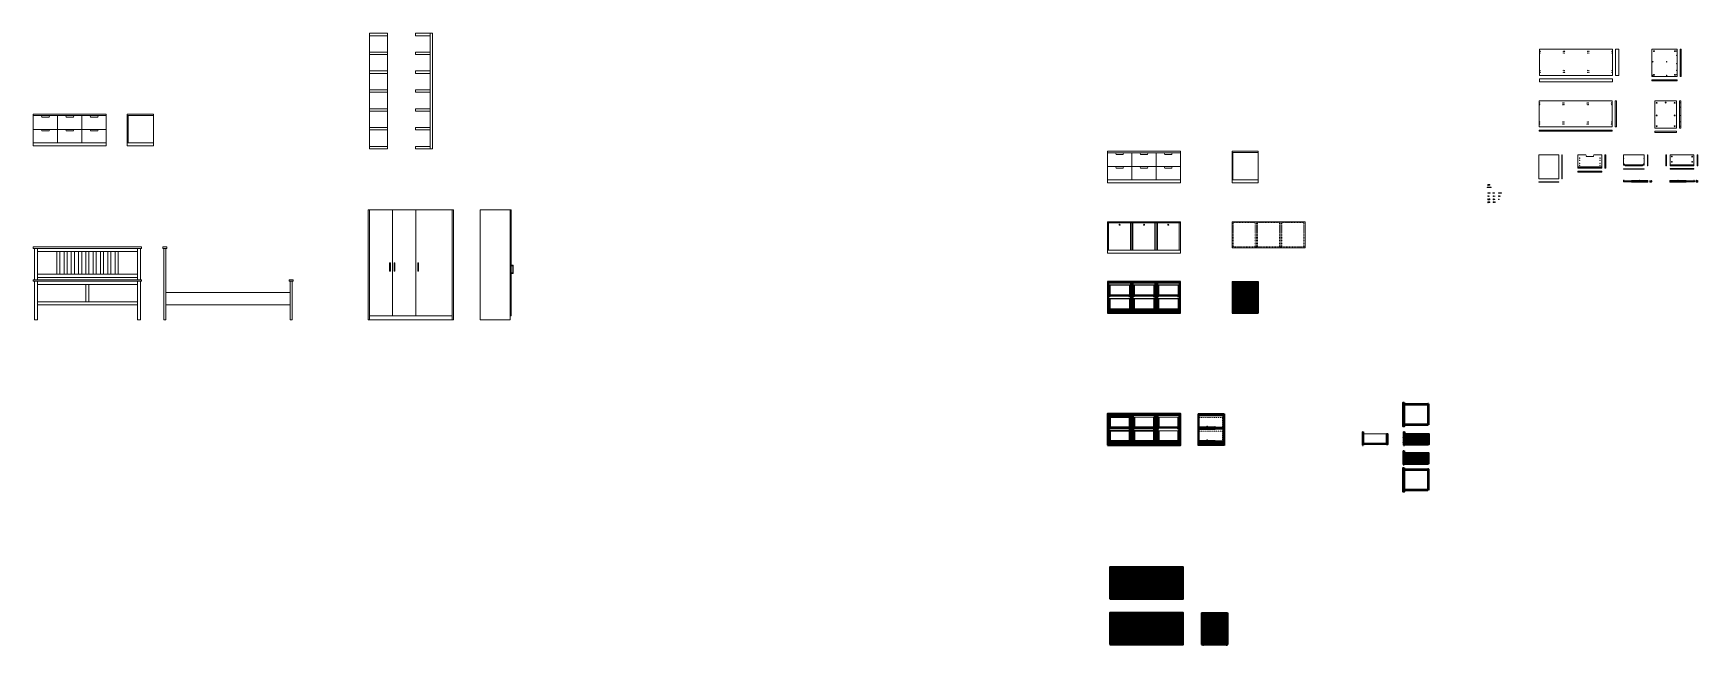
# Model space of a CAD drawing. Header units: centimetres. Extents: x -22520 to 4817, y -4630 to 5423.
import ezdxf

# ---------------------------------------------------------------- set-up
doc = ezdxf.new("R2010")
doc.units = ezdxf.units.CM
doc.linetypes.add('ACAD_ISO02W100', pattern=[15, 12, -3])
doc.linetypes.add('ACAD_ISO03W100', pattern=[30, 12, -18])
for name, color, linetype, lineweight in [('A-DETL-MCUT', 7, 'Continuous', 35), ('A-ELEV-MBE', 7, 'Continuous', 18), ('A-SECT-MCUT', 7, 'Continuous', 35), ('A-SECT-MCUT1', 7, 'Continuous', 35)]:
    doc.layers.add(name, color=color, linetype=linetype, lineweight=lineweight)

msp = doc.modelspace()

# ---------------------------------------------------------------- hatches: boundary and pattern name
at = {"layer": 'A-DETL-MCUT', "lineweight": 13, "true_color": 0x636466}
h = msp.add_hatch(dxfattribs=at)
h.set_pattern_fill('ANSI31', color=251)
h.paths.add_polyline_path([(-2973, -4113), (-2967, -4113), (-2967, -4126), (-2941, -4126), (-2941, -4114), (-2939, -4114), (-2939, -4126), (-2905, -4126), (-2905, -4106), (-3335, -4106), (-3335, -4126), (-3286, -4126), (-3286, -4114), (-3284, -4114), (-3284, -4126), (-3258, -4126), (-3258, -4113), (-3252, -4113), (-3252, -4126), (-2973, -4126)])
h.paths.add_polyline_path([(-3320, -4126), (-3335, -4126), (-3335, -4576), (-3320, -4576)])
h.paths.add_polyline_path([(-2973, -4576), (-3252, -4576), (-3252, -4588), (-3258, -4588), (-3258, -4576), (-3284, -4576), (-3284, -4588), (-3286, -4588), (-3286, -4576), (-3288, -4576), (-3335, -4576), (-3335, -4626), (-3313, -4626), (-3313, -4623), (-3308, -4623), (-3308, -4604), (-3308, -4604), (-3307, -4602), (-3305, -4602), (-3302, -4602), (-3302, -4604), (-3302, -4623), (-3297, -4623), (-3297, -4626), (-2928, -4626), (-2928, -4623), (-2923, -4623), (-2923, -4604), (-2922, -4602), (-2920, -4602), (-2917, -4602), (-2917, -4604), (-2917, -4623), (-2912, -4623), (-2912, -4626), (-2905, -4626), (-2905, -4576), (-2939, -4576), (-2939, -4588), (-2941, -4588), (-2941, -4576), (-2943, -4576), (-2967, -4576), (-2967, -4588), (-2973, -4588)])
at = {"layer": 'A-SECT-MCUT', "lineweight": 13, "true_color": 0x636466}
h = msp.add_hatch(dxfattribs=at)
h.set_pattern_fill('ANSI31', color=251, scale=2.5)
h.paths.add_polyline_path([(-3678, 1341), (-4878, 1341), (-4878, 1321), (-3678, 1321)])
h.paths.add_polyline_path([(-3678, 1321), (-3698, 1321), (-3698, 871), (-3678, 871)])
h.paths.add_polyline_path([(-3678, 871), (-3698, 871), (-3725, 871), (-4878, 871), (-4878, 821), (-3678, 821)])
h.paths.add_polyline_path([(-4058, 1321), (-4078, 1321), (-4078, 871), (-4058, 871), (-4058, 896)])
h.paths.add_polyline_path([(-4078, 1321), (-4098, 1321), (-4098, 871), (-4078, 871)])
h.paths.add_polyline_path([(-4458, 1321), (-4478, 1321), (-4478, 871), (-4458, 871), (-4458, 896)])
h.paths.add_polyline_path([(-4478, 1321), (-4498, 1321), (-4498, 871), (-4478, 871)])
h.paths.add_polyline_path([(-4858, 1321), (-4878, 1321), (-4878, 871), (-4858, 871), (-4858, 896)])
h.paths.add_polyline_path([(-3707, 1284), (-3717, 1284), (-3717, 1120), (-3714, 1120), (-3714, 1115), (-3717, 1115), (-3717, 1106), (-3707, 1106), (-3707, 1122)])
h.paths.add_polyline_path([(-3714, 1120), (-4042, 1120), (-4042, 1115), (-3714, 1115)])
h.paths.add_polyline_path([(-4039, 1284), (-4049, 1284), (-4049, 1106), (-4039, 1106), (-4039, 1115), (-4042, 1115), (-4042, 1120), (-4039, 1120)])
h.paths.add_polyline_path([(-3707, 1058), (-3717, 1058), (-3717, 894), (-3714, 894), (-3714, 889), (-3717, 889), (-3717, 880), (-3707, 880), (-3707, 896)])
h.paths.add_polyline_path([(-3714, 894), (-4042, 894), (-4042, 889), (-3714, 889)])
h.paths.add_polyline_path([(-4039, 1058), (-4049, 1058), (-4049, 880), (-4039, 880), (-4039, 889), (-4042, 889), (-4042, 894), (-4039, 894)])
h.paths.add_polyline_path([(-4107, 1058), (-4117, 1058), (-4117, 894), (-4114, 894), (-4114, 889), (-4117, 889), (-4117, 880), (-4107, 880), (-4107, 896)])
h = msp.add_hatch(dxfattribs=at)
h.set_pattern_fill('ANSI31', color=251, scale=2.5)
h.paths.add_polyline_path([(-4107, 1284), (-4117, 1284), (-4117, 1120), (-4114, 1120), (-4114, 1115), (-4117, 1115), (-4117, 1106), (-4107, 1106), (-4107, 1122)])
h.paths.add_polyline_path([(-4114, 1120), (-4442, 1120), (-4442, 1115), (-4114, 1115)])
h.paths.add_polyline_path([(-4439, 1284), (-4449, 1284), (-4449, 1106), (-4439, 1106), (-4439, 1115), (-4442, 1115), (-4442, 1120), (-4439, 1120)])
h.paths.add_polyline_path([(-4507, 1284), (-4517, 1284), (-4517, 1120), (-4514, 1120), (-4514, 1115), (-4517, 1115), (-4517, 1106), (-4507, 1106), (-4507, 1122)])
h.paths.add_polyline_path([(-4839, 1284), (-4849, 1284), (-4849, 1106), (-4839, 1106), (-4839, 1115), (-4842, 1115), (-4842, 1120), (-4839, 1120)])
h.paths.add_polyline_path([(-4514, 1120), (-4842, 1120), (-4842, 1115), (-4839, 1115), (-4831, 1115), (-4514, 1115)])
h.paths.add_polyline_path([(-4507, 1058), (-4517, 1058), (-4517, 894), (-4514, 894), (-4514, 889), (-4517, 889), (-4517, 880), (-4507, 880)])
h.paths.add_polyline_path([(-4839, 1058), (-4849, 1058), (-4849, 880), (-4839, 880), (-4839, 889), (-4842, 889), (-4842, 894), (-4839, 894)])
h.paths.add_polyline_path([(-4514, 894), (-4842, 894), (-4842, 889), (-4514, 889)])
h.paths.add_polyline_path([(-4439, 1058), (-4449, 1058), (-4449, 880), (-4439, 880), (-4439, 889), (-4442, 889), (-4442, 894), (-4439, 894)])
h.paths.add_polyline_path([(-4114, 894), (-4442, 894), (-4442, 889), (-4114, 889)])
h = msp.add_hatch(dxfattribs=at)
h.set_pattern_fill('ANSI31', color=251, scale=2.5)
h.paths.add_polyline_path([(-2401, 871), (-2463, 871), (-2463, 859), (-2469, 859), (-2469, 871), (-2748, 871), (-2748, 859), (-2754, 859), (-2754, 871), (-2831, 871), (-2831, 821), (-2401, 821)])
h.paths.add_polyline_path([(-2401, 1321), (-2463, 1321), (-2463, 1309), (-2469, 1309), (-2469, 1321), (-2748, 1321), (-2748, 1309), (-2754, 1309), (-2754, 1321), (-2816, 1321), (-2816, 871), (-2754, 871), (-2754, 884), (-2748, 884), (-2748, 871), (-2469, 871), (-2469, 884), (-2463, 884), (-2463, 871), (-2401, 871)])
h.paths.add_polyline_path([(-2405, 973, -1), (-2411, 973, -1)], flags=16)
h.paths.add_polyline_path([(-2405, 1081, -1), (-2411, 1081, -1)], flags=16)
h.paths.add_polyline_path([(-2405, 903, -1), (-2412, 903, -1)], flags=16)
h.paths.add_polyline_path([(-2411, 1219, -1), (-2405, 1219, -1)], flags=16)
h.paths.add_polyline_path([(-2412, 1289, -1), (-2405, 1289, -1)], flags=16)
h.paths.add_polyline_path([(-2401, 1341), (-2831, 1341), (-2831, 1321), (-2754, 1321), (-2754, 1334), (-2748, 1334), (-2748, 1321), (-2469, 1321), (-2469, 1334), (-2463, 1334), (-2463, 1321), (-2401, 1321)])
h.paths.add_polyline_path([(-2816, 1321), (-2831, 1321), (-2831, 871), (-2816, 871)])
at = {"layer": 'A-SECT-MCUT', "true_color": 0x636466}
h = msp.add_hatch(dxfattribs=at)
h.set_pattern_fill('ANSI31', color=251, scale=4)
h.paths.add_polyline_path([(-3, -645), (-18, -645), (-18, -1040), (-3, -1040)])
h.paths.add_polyline_path([(397, -677), (387, -677), (387, -1014), (397, -1014)])
h.paths.add_polyline_path([(387, -1004), (-3, -1004), (-3, -1014), (387, -1014)])
h.paths.add_polyline_path([(387, -672), (-3, -672), (-3, -682), (350, -682), (350, -674), (360, -674), (360, -682), (387, -682), (387, -677)])
h.paths.add_polyline_path([(397, -672), (387, -672), (387, -677), (397, -677)])
at = {"layer": 'A-SECT-MCUT', "lineweight": 13, "true_color": 0x636466}
h = msp.add_hatch(dxfattribs=at)
h.set_pattern_fill('ANSI31', color=251)
h.paths.add_polyline_path([(-3678, -851), (-3685, -851), (-3685, -890), (-3698, -890), (-3698, -1055), (-3697, -1056), (-3687, -1056), (-3687, -1059), (-3697, -1059), (-3698, -1060), (-3698, -1261), (-3685, -1261), (-3685, -1301), (-3678, -1301)])
h.paths.add_polyline_path([(-4078, -851), (-4081, -851), (-4085, -851), (-4085, -890), (-4098, -890), (-4098, -1261), (-4085, -1261), (-4085, -1301), (-4078, -1301)])
h.paths.add_polyline_path([(-4058, -890), (-4072, -890), (-4072, -851), (-4078, -851), (-4078, -1301), (-4072, -1301), (-4072, -1261), (-4058, -1261)])
h.paths.add_polyline_path([(-4092, -851), (-4098, -851), (-4098, -876), (-4092, -876)], flags=17)
h.paths.add_polyline_path([(-4058, -851), (-4065, -851), (-4065, -876), (-4058, -876)], flags=17)
h.paths.add_polyline_path([(-4092, -1276), (-4098, -1276), (-4098, -1301), (-4092, -1301)])
h.paths.add_polyline_path([(-4058, -1276), (-4065, -1276), (-4065, -1301), (-4058, -1301)], flags=17)
h.paths.add_polyline_path([(-3714, -1278), (-4042, -1278), (-4042, -1283), (-3714, -1283)])
h.paths.add_polyline_path([(-4039, -1114), (-4049, -1114), (-4049, -1292), (-4039, -1292), (-4039, -1283), (-4042, -1283), (-4042, -1278), (-4039, -1278)])
h.paths.add_polyline_path([(-3707, -1114), (-3717, -1114), (-3717, -1278), (-3714, -1278), (-3714, -1283), (-3717, -1283), (-3717, -1292), (-3707, -1292), (-3707, -1276)])
h.paths.add_polyline_path([(-3714, -1052), (-4042, -1052), (-4042, -1057), (-3714, -1057)])
h.paths.add_polyline_path([(-3707, -888), (-3717, -888), (-3717, -1052), (-3714, -1052), (-3714, -1057), (-3717, -1057), (-3717, -1066), (-3714, -1066), (-3714, -1061), (-3711, -1061), (-3711, -1066), (-3707, -1066)])
h.paths.add_polyline_path([(-4039, -888), (-4049, -888), (-4049, -1066), (-4039, -1066), (-4039, -1057), (-4042, -1057), (-4042, -1052), (-4039, -1052)])
h.paths.add_polyline_path([(-3690, -839), (-3687, -839), (-3687, -851), (-3678, -851), (-3678, -831), (-4878, -831), (-4878, -851), (-4090, -851), (-4090, -839), (-4087, -839), (-4087, -851), (-4070, -851), (-4070, -839), (-4067, -839), (-4067, -851), (-3690, -851)])
h.paths.add_polyline_path([(-3692, -1276), (-3698, -1276), (-3698, -1301), (-3692, -1301)])
h = msp.add_hatch(dxfattribs=at)
h.set_pattern_fill('ANSI31', color=251)
h.paths.add_polyline_path([(-4858, -851), (-4878, -851), (-4878, -1301), (-4858, -1301), (-4858, -1276)])
h.paths.add_polyline_path([(-3678, -1301), (-3687, -1301), (-3687, -1303), (-3686, -1303), (-3686, -1305), (-3687, -1305), (-3687, -1306), (-3686, -1307), (-3686, -1309), (-3687, -1309), (-3687, -1310), (-3686, -1310), (-3686, -1311), (-3687, -1313), (-3690, -1313), (-3690, -1311), (-3690, -1310), (-3690, -1308), (-3690, -1308), (-3690, -1305), (-3690, -1306), (-3690, -1304), (-3690, -1304), (-3690, -1302), (-3690, -1302), (-3690, -1301), (-3692, -1301), (-4087, -1301), (-4087, -1303), (-4086, -1303), (-4086, -1305), (-4087, -1305), (-4087, -1306), (-4086, -1307), (-4086, -1309), (-4087, -1309), (-4087, -1310), (-4086, -1310), (-4086, -1311), (-4087, -1313), (-4090, -1313), (-4090, -1311), (-4090, -1310), (-4090, -1308), (-4090, -1308), (-4090, -1305), (-4090, -1306), (-4090, -1304), (-4090, -1304), (-4090, -1302), (-4090, -1302), (-4090, -1301), (-4878, -1301), (-4878, -1351), (-3678, -1351)])
h.paths.add_polyline_path([(-4839, -1114), (-4849, -1114), (-4849, -1292), (-4839, -1292), (-4839, -1283), (-4842, -1283), (-4842, -1278), (-4839, -1278)])
h.paths.add_polyline_path([(-4514, -1278), (-4842, -1278), (-4842, -1283), (-4839, -1283), (-4831, -1283), (-4514, -1283)])
h.paths.add_polyline_path([(-4507, -1114), (-4517, -1114), (-4517, -1278), (-4514, -1278), (-4514, -1283), (-4517, -1283), (-4517, -1292), (-4507, -1292), (-4507, -1276)])
h.paths.add_polyline_path([(-4439, -1114), (-4449, -1114), (-4449, -1292), (-4439, -1292), (-4439, -1283), (-4442, -1283), (-4442, -1278), (-4439, -1278)])
h.paths.add_polyline_path([(-4458, -851), (-4478, -851), (-4478, -1301), (-4458, -1301)])
h.paths.add_polyline_path([(-4478, -851), (-4498, -851), (-4498, -1301), (-4478, -1301)])
h.paths.add_polyline_path([(-4839, -888), (-4849, -888), (-4849, -1066), (-4839, -1066), (-4839, -1057), (-4842, -1057), (-4842, -1052), (-4839, -1052)])
h.paths.add_polyline_path([(-4507, -888), (-4517, -888), (-4517, -1052), (-4514, -1052), (-4514, -1057), (-4517, -1057), (-4517, -1066), (-4507, -1066)])
h.paths.add_polyline_path([(-4514, -1052), (-4517, -1052), (-4842, -1052), (-4842, -1057), (-4514, -1057)])
h.paths.add_polyline_path([(-4439, -888), (-4449, -888), (-4449, -1066), (-4439, -1066), (-4439, -1057), (-4442, -1057), (-4442, -1052), (-4439, -1052)])
h.paths.add_polyline_path([(-4107, -888), (-4117, -888), (-4117, -1052), (-4114, -1052), (-4114, -1057), (-4117, -1057), (-4117, -1066), (-4107, -1066), (-4107, -1050)])
h.paths.add_polyline_path([(-4114, -1052), (-4117, -1052), (-4442, -1052), (-4442, -1057), (-4439, -1057), (-4431, -1057), (-4114, -1057)])
h.paths.add_polyline_path([(-4114, -1278), (-4442, -1278), (-4442, -1283), (-4439, -1283), (-4431, -1283), (-4114, -1283)])
h.paths.add_polyline_path([(-4107, -1114), (-4117, -1114), (-4117, -1278), (-4114, -1278), (-4114, -1283), (-4117, -1283), (-4117, -1292), (-4107, -1292)])
at = {"layer": 'A-SECT-MCUT', "true_color": 0x636466}
h = msp.add_hatch(dxfattribs=at)
h.set_pattern_fill('ANSI31', color=251)
h.paths.add_polyline_path([(-3692, -851), (-3698, -851), (-3698, -876), (-3692, -876)])
at = {"layer": 'A-SECT-MCUT', "lineweight": 13, "true_color": 0x636466}
h = msp.add_hatch(dxfattribs=at)
h.set_pattern_fill('ANSI31', color=251, scale=4)
h.paths.add_polyline_path([(-2960, -834), (-3390, -834), (-3390, -855), (-2960, -855)])
h.paths.add_polyline_path([(-3375, -855), (-3390, -855), (-3390, -1079), (-3375, -1079), (-3375, -1060), (-3379, -1060), (-3379, -1055), (-3375, -1055)])
h.paths.add_polyline_path([(-2960, -855), (-2975, -855), (-2975, -1304), (-2960, -1304)])
h.paths.add_polyline_path([(-3375, -1084), (-3390, -1084), (-3390, -1304), (-3375, -1304), (-3375, -1285), (-3379, -1285), (-3379, -1280), (-3375, -1280)])
h.paths.add_polyline_path([(-2960, -1304), (-3390, -1304), (-3390, -1354), (-2960, -1354)])
h = msp.add_hatch(dxfattribs=at)
h.set_pattern_fill('ANSI31', color=251, scale=4)
h.paths.add_polyline_path([(-676, -1131), (-691, -1131), (-691, -1351), (-676, -1351), (-676, -1332), (-680, -1332), (-680, -1327), (-676, -1327)])
h.paths.add_polyline_path([(-284, -1327), (-680, -1327), (-680, -1332), (-676, -1332), (-284, -1332)])
h.paths.add_polyline_path([(-276, -1162), (-286, -1162), (-286, -1327), (-284, -1327), (-284, -1332), (-286, -1332), (-286, -1340), (-276, -1340)])
h = msp.add_hatch(dxfattribs=at)
h.set_pattern_fill('ANSI31', color=251, scale=4)
h.paths.add_polyline_path([(389, -1162), (-1, -1162), (-1, -1215), (23, -1215), (24, -1217), (24, -1220), (23, -1221), (-1, -1221), (-1, -1300), (23, -1300), (24, -1302), (24, -1305), (23, -1306), (-1, -1306), (-1, -1332), (-1, -1340), (389, -1340), (389, -1332), (389, -1278)])
h.paths.add_polyline_path([(-1, -1131), (-16, -1131), (-16, -1351), (-1, -1351), (-1, -1332), (-5, -1332), (-5, -1327), (-1, -1327), (-1, -1306), (-12, -1306), (-14, -1305), (-14, -1302), (-12, -1300), (-1, -1300), (-1, -1221), (-12, -1221), (-14, -1220), (-14, -1217), (-12, -1215), (-1, -1215)])
h.paths.add_polyline_path([(399, -1162), (389, -1162), (389, -1194), (399, -1194)])
h.paths.add_polyline_path([(399, -1194), (389, -1194), (389, -1278), (389, -1283), (399, -1283)])
h.paths.add_polyline_path([(399, -1283), (389, -1283), (389, -1332), (389, -1340), (399, -1340)])
h = msp.add_hatch(dxfattribs=at)
h.set_pattern_fill('ANSI31', color=251)
h.paths.add_polyline_path([(387, -1503), (372, -1503), (372, -1505), (371, -1505), (370, -1505), (370, -1500), (372, -1500), (372, -1501), (387, -1501), (387, -1500), (387, -1475), (-3, -1475), (-3, -1493, 0.333333), (0, -1494), (17, -1494, 0.257195), (19, -1493), (19, -1495), (22, -1495, -0.933988), (36, -1496, -0.933988), (22, -1497), (19, -1497), (19, -1500, 0.333333), (16, -1498), (-1, -1498, 0.257195), (-3, -1500), (-3, -1528), (21, -1528), (22, -1530), (22, -1533), (21, -1534), (-3, -1534), (-3, -1578, 0.333333), (0, -1579), (17, -1579, 0.257195), (19, -1578), (19, -1580), (22, -1580, -0.933988), (36, -1581, -0.933988), (22, -1582), (19, -1582), (19, -1585, 0.333333), (16, -1583), (-1, -1583, 0.257195), (-3, -1585), (-3, -1613), (21, -1613), (22, -1615), (22, -1618), (21, -1619), (-3, -1619), (-3, -1645), (-3, -1653), (387, -1653), (387, -1645), (387, -1591), (387, -1589), (372, -1589), (372, -1591), (371, -1591), (370, -1591), (370, -1586), (372, -1586), (372, -1587), (387, -1587), (387, -1586)])
h.paths.add_polyline_path([(347, -1496, -1), (362, -1496, -1)], flags=16)
h.paths.add_polyline_path([(350, -1496, -1), (360, -1496, -1)], flags=0)
h.paths.add_polyline_path([(362, -1581, -1), (347, -1581, -1)], flags=16)
h.paths.add_polyline_path([(360, -1581, -1), (350, -1581, -1)], flags=0)
h.paths.add_polyline_path([(397, -1505), (389, -1505), (389, -1503), (387, -1503), (387, -1586), (387, -1586), (387, -1587), (389, -1587), (389, -1586), (397, -1586)])
h.paths.add_polyline_path([(397, -1475), (387, -1475), (387, -1500), (387, -1501), (389, -1501), (389, -1500), (397, -1500)])
h.paths.add_polyline_path([(397, -1591), (389, -1591), (389, -1589), (387, -1589), (387, -1591), (387, -1645), (387, -1653), (397, -1653)])
h.paths.add_polyline_path([(-3, -1444), (-18, -1444), (-18, -1664), (-3, -1664), (-3, -1645), (-7, -1645), (-7, -1640), (-3, -1640), (-3, -1619), (-14, -1619), (-16, -1618), (-16, -1615), (-14, -1613), (-3, -1613), (-3, -1585), (-3, -1582), (-15, -1582), (-15, -1580), (-3, -1580), (-3, -1578), (-3, -1534), (-14, -1534), (-16, -1533), (-16, -1530), (-14, -1528), (-3, -1528), (-3, -1500), (-3, -1497), (-15, -1497), (-15, -1495), (-3, -1495)])
h = msp.add_hatch(dxfattribs=at)
h.set_pattern_fill('ANSI31', color=251)
h.paths.add_polyline_path([(397, -1746), (387, -1746), (387, -1750), (389, -1750), (389, -1749), (397, -1749)])
h.paths.add_polyline_path([(397, -1754), (388, -1754), (388, -1752), (387, -1752), (387, -2088), (397, -2088)])
h.paths.add_polyline_path([(-3, -1720), (-18, -1720), (-18, -2115), (-3, -2115)])
h.paths.add_polyline_path([(387, -2078), (-3, -2078), (-3, -2088), (387, -2088)])
h = msp.add_hatch(dxfattribs=at)
h.set_pattern_fill('ANSI31', color=251)
h.paths.add_polyline_path([(350, -1749), (360, -1749), (360, -1756), (387, -1756), (387, -1754), (387, -1752), (371, -1752), (371, -1754), (370, -1754), (370, -1749), (372, -1749), (372, -1750), (387, -1750), (387, -1746), (-3, -1746), (-3, -1756), (350, -1756)])
h = msp.add_hatch(dxfattribs=at)
h.set_pattern_fill('ANSI31', color=251, scale=4)
h.paths.add_polyline_path([(-3656, -3481), (-3668, -3481), (-3668, -3475), (-3656, -3475), (-3656, -3376), (-4016, -3376), (-4016, -3475), (-4003, -3475), (-4003, -3481), (-4016, -3481), (-4016, -3721), (-4003, -3721), (-4003, -3727), (-4016, -3727), (-4016, -3826), (-3656, -3826), (-3656, -3727), (-3668, -3727), (-3668, -3721), (-3656, -3721)])
h.paths.add_polyline_path([(-3843, -3406, -1), (-3828, -3406, -1)], flags=16)
h.paths.add_polyline_path([(-4056, -3481), (-4068, -3481), (-4068, -3475), (-4056, -3475), (-4056, -3376), (-4416, -3376), (-4416, -3826), (-4056, -3826), (-4056, -3727), (-4068, -3727), (-4068, -3721), (-4056, -3721)])
h.paths.add_polyline_path([(-4240, -3406, -1), (-4226, -3406, -1)], flags=16)
h.paths.add_polyline_path([(-4456, -3376), (-4816, -3376), (-4816, -3826), (-4456, -3826)])
h.paths.add_polyline_path([(-4643, -3406, -1), (-4628, -3406, -1)], flags=16)
h.paths.add_polyline_path([(-3636, -3356), (-4836, -3356), (-4836, -3376), (-3636, -3376)])
h.paths.add_polyline_path([(-4436, -3376), (-4456, -3376), (-4456, -3826), (-4436, -3826)])
h.paths.add_polyline_path([(-4416, -3376), (-4436, -3376), (-4436, -3826), (-4416, -3826)])
h.paths.add_polyline_path([(-4016, -3376), (-4036, -3376), (-4036, -3826), (-4016, -3826), (-4016, -3727), (-4028, -3727), (-4028, -3721), (-4016, -3721), (-4016, -3481), (-4028, -3481), (-4028, -3475), (-4016, -3475)])
h.paths.add_polyline_path([(-4036, -3376), (-4038, -3376), (-4056, -3376), (-4056, -3475), (-4043, -3475), (-4043, -3481), (-4056, -3481), (-4056, -3721), (-4043, -3721), (-4043, -3727), (-4056, -3727), (-4056, -3826), (-4036, -3826)])
h.paths.add_polyline_path([(-3636, -3376), (-3656, -3376), (-3656, -3475), (-3643, -3475), (-3643, -3481), (-3656, -3481), (-3656, -3721), (-3643, -3721), (-3643, -3727), (-3656, -3727), (-3656, -3826), (-3636, -3826)])
h.paths.add_polyline_path([(-3636, -3826), (-3656, -3826), (-4016, -3826), (-4036, -3826), (-4056, -3826), (-4416, -3826), (-4436, -3826), (-4456, -3826), (-4816, -3826), (-4836, -3826), (-4836, -3876), (-3636, -3876)])
h.paths.add_polyline_path([(-4816, -3376), (-4836, -3376), (-4836, -3826), (-4816, -3826)])
h = msp.add_hatch(dxfattribs=at)
h.set_pattern_fill('ANSI31', color=251)
h.paths.add_polyline_path([(-3636, -4126), (-4036, -4126), (-4036, -4576), (-3636, -4576)])
h.paths.add_polyline_path([(-3843, -4156, -1), (-3828, -4156, -1)], flags=16)
h.paths.add_polyline_path([(-4003, -4231), (-4016, -4231), (-4016, -4362), (-3990, -4362, -0.77822), (-3976, -4366, -0.77822), (-3990, -4369), (-4016, -4369), (-4016, -4470), (-4003, -4470), (-4003, -4476), (-4028, -4476), (-4028, -4470), (-4016, -4470), (-4016, -4367), (-4028, -4367), (-4028, -4364), (-4016, -4364), (-4016, -4362), (-4016, -4231), (-4028, -4231), (-4028, -4225), (-4003, -4225)], flags=16)
h.paths.add_polyline_path([(-4003, -4229), (-4005, -4231), (-4027, -4231), (-4028, -4229), (-4028, -4226), (-4027, -4225), (-4005, -4225), (-4003, -4226)], flags=16)
h.paths.add_polyline_path([(-3990, -4161), (-4016, -4161), (-4016, -4159), (-4028, -4159), (-4028, -4157), (-4016, -4157), (-4016, -4154), (-3990, -4154, -0.77822), (-3976, -4158, -0.77822)], flags=16)
h.paths.add_polyline_path([(-3668, -4231), (-3668, -4225), (-3643, -4225), (-3643, -4231), (-3656, -4231), (-3656, -4364), (-3644, -4364), (-3644, -4367), (-3656, -4367), (-3656, -4369), (-3656, -4470), (-3643, -4470), (-3643, -4476), (-3668, -4476), (-3668, -4470), (-3656, -4470), (-3656, -4369), (-3681, -4369, -0.77822), (-3695, -4366, -0.77822), (-3681, -4362), (-3656, -4362), (-3656, -4231)], flags=16)
h.paths.add_polyline_path([(-3668, -4229), (-3668, -4226), (-3667, -4225), (-3645, -4225), (-3643, -4226), (-3643, -4229), (-3645, -4231), (-3667, -4231)], flags=0)
h.paths.add_polyline_path([(-3994, -4369, 0.333333), (-3996, -4368), (-4013, -4368, -0.377964), (-4013, -4367, -0.414214), (-4014, -4366, -0.414214), (-4013, -4365), (-4014, -4364), (-3996, -4364, 0.257195), (-3994, -4362)], flags=16)
h.paths.add_polyline_path([(-3695, -4158, -0.77822), (-3681, -4154), (-3656, -4154), (-3656, -4157), (-3644, -4157), (-3644, -4159), (-3656, -4159), (-3656, -4161), (-3681, -4161, -0.77822)], flags=16)
h.paths.add_polyline_path([(-3994, -4161, 0.333333), (-3996, -4160), (-4013, -4160, -0.377964), (-4013, -4159, -0.414214), (-4014, -4158, -0.414214), (-4013, -4157), (-4014, -4156), (-3996, -4156, 0.257195), (-3994, -4154)], flags=16)
h.paths.add_polyline_path([(-3997, -4365, -0.414214), (-3996, -4366, -0.414214), (-3997, -4367), (-4013, -4367), (-3997, -4367), (-3997, -4367, 0.414214), (-3996, -4366, 0.414214), (-3997, -4365), (-4013, -4364)], flags=0)
h.paths.add_polyline_path([(-3997, -4159, 0.414214), (-3996, -4158, 0.414214), (-3997, -4157), (-4013, -4156), (-3997, -4157, -0.414214), (-3996, -4158, -0.414214), (-3997, -4159), (-4013, -4159), (-3997, -4159)], flags=0)
h.paths.add_polyline_path([(-3678, -4362, 0.333333), (-3675, -4364), (-3658, -4364, -0.267949), (-3659, -4364), (-3659, -4365, -0.414214), (-3658, -4366, -0.414214), (-3659, -4367), (-3658, -4368), (-3676, -4368, 0.257195), (-3678, -4369)], flags=0)
h.paths.add_polyline_path([(-3678, -4154, 0.333333), (-3675, -4156), (-3658, -4156, -0.267949), (-3659, -4156), (-3659, -4157, -0.414214), (-3658, -4158, -0.414214), (-3659, -4159), (-3658, -4160), (-3676, -4160, 0.257195), (-3678, -4161)], flags=0)
h.paths.add_polyline_path([(-3675, -4365, 0.414214), (-3676, -4366, 0.414214), (-3675, -4367), (-3659, -4367), (-3675, -4367, -0.414214), (-3676, -4366, -0.414214), (-3675, -4365), (-3659, -4364)], flags=0)
h.paths.add_polyline_path([(-3675, -4159, -0.414214), (-3676, -4158, -0.414214), (-3675, -4157), (-3659, -4156), (-3675, -4157, 0.414214), (-3676, -4158, 0.414214), (-3675, -4159), (-3659, -4159)], flags=0)
h.paths.add_polyline_path([(-4005, -4470), (-4003, -4472), (-4003, -4475), (-4005, -4476), (-4027, -4476), (-4028, -4475), (-4028, -4472), (-4027, -4470)], flags=0)
h.paths.add_polyline_path([(-3667, -4470), (-3645, -4470), (-3643, -4472), (-3643, -4475), (-3645, -4476), (-3667, -4476), (-3668, -4475), (-3668, -4472)], flags=0)
h.paths.add_polyline_path([(-3976, -4544, -0.77822), (-3990, -4547), (-4016, -4547), (-4016, -4545), (-4028, -4545), (-4028, -4542), (-4016, -4542), (-4016, -4540), (-3990, -4540, -0.77822)], flags=16)
h.paths.add_polyline_path([(-3681, -4540), (-3656, -4540), (-3656, -4542), (-3644, -4542), (-3644, -4545), (-3656, -4545), (-3656, -4547), (-3681, -4547, -0.77822), (-3695, -4544, -0.77822)], flags=16)
h.paths.add_polyline_path([(-3994, -4540), (-3994, -4547, 0.333333), (-3996, -4546), (-4013, -4546, -0.377964), (-4013, -4545, -0.414214), (-4014, -4544, -0.414214), (-4013, -4543), (-4014, -4542), (-3996, -4542, 0.257195)], flags=0)
h.paths.add_polyline_path([(-3997, -4543, -0.414214), (-3996, -4544, -0.414214), (-3997, -4545), (-3997, -4545), (-4013, -4545), (-4013, -4545), (-3997, -4545, 0.414214), (-3996, -4544, 0.414214), (-3997, -4543), (-4013, -4542)], flags=0)
h.paths.add_polyline_path([(-3675, -4542), (-3658, -4542, -0.377964), (-3659, -4543, -0.414214), (-3658, -4544, -0.414214), (-3659, -4545), (-3658, -4546), (-3676, -4546, 0.257195), (-3678, -4547), (-3678, -4540, 0.333333)], flags=0)
h.paths.add_polyline_path([(-3675, -4543, 0.414214), (-3676, -4544, 0.414214), (-3675, -4545), (-3659, -4545), (-3675, -4545, -0.414214), (-3676, -4544, -0.414214), (-3675, -4543), (-3659, -4542), (-3675, -4542)], flags=0)
h.paths.add_polyline_path([(-4036, -4126), (-4038, -4126), (-4416, -4126), (-4416, -4576), (-4036, -4576)])
h.paths.add_polyline_path([(-4068, -4231), (-4068, -4225), (-4043, -4225), (-4043, -4231), (-4056, -4231), (-4056, -4364), (-4044, -4364), (-4044, -4367), (-4056, -4367), (-4056, -4369), (-4056, -4470), (-4043, -4470), (-4043, -4476), (-4068, -4476), (-4068, -4470), (-4056, -4470), (-4056, -4369), (-4081, -4369, -0.77822), (-4095, -4366, -0.77822), (-4081, -4362), (-4056, -4362), (-4056, -4231)], flags=16)
h.paths.add_polyline_path([(-4068, -4229), (-4068, -4226), (-4067, -4225), (-4045, -4225), (-4043, -4226), (-4043, -4229), (-4045, -4231), (-4067, -4231)], flags=0)
h.paths.add_polyline_path([(-4240, -4156, -1), (-4226, -4156, -1)], flags=16)
h.paths.add_polyline_path([(-4095, -4158, -0.77822), (-4081, -4154), (-4056, -4154), (-4056, -4157), (-4044, -4157), (-4044, -4159), (-4056, -4159), (-4056, -4161), (-4081, -4161, -0.77822)], flags=16)
h.paths.add_polyline_path([(-4078, -4362, 0.333333), (-4075, -4364), (-4058, -4364, -0.377964), (-4059, -4365, -0.414214), (-4058, -4366, -0.414214), (-4059, -4367), (-4058, -4368), (-4076, -4368, 0.257195), (-4078, -4369)], flags=0)
h.paths.add_polyline_path([(-4059, -4364), (-4059, -4365), (-4075, -4365, 0.414214), (-4076, -4366, 0.414214), (-4075, -4367), (-4059, -4367), (-4075, -4367, -0.414214), (-4076, -4366, -0.414214), (-4075, -4365), (-4075, -4364)], flags=0)
h.paths.add_polyline_path([(-4078, -4154, 0.333333), (-4075, -4156), (-4058, -4156, -0.377964), (-4059, -4157, -0.414214), (-4058, -4158, -0.414214), (-4059, -4159), (-4058, -4160), (-4076, -4160, 0.257195), (-4078, -4161)], flags=0)
h.paths.add_polyline_path([(-4075, -4159, -0.414214), (-4076, -4158, -0.414214), (-4075, -4157), (-4075, -4156), (-4059, -4156), (-4059, -4157), (-4075, -4157, 0.414214), (-4076, -4158, 0.414214), (-4075, -4159), (-4059, -4159)], flags=0)
h.paths.add_polyline_path([(-4067, -4470), (-4045, -4470), (-4043, -4472), (-4043, -4475), (-4045, -4476), (-4067, -4476), (-4068, -4475), (-4068, -4472)], flags=0)
h.paths.add_polyline_path([(-4081, -4540), (-4056, -4540), (-4056, -4542), (-4044, -4542), (-4044, -4545), (-4056, -4545), (-4056, -4547), (-4081, -4547, -0.77822), (-4095, -4544, -0.77822)], flags=16)
h.paths.add_polyline_path([(-4078, -4540, 0.333333), (-4075, -4542), (-4058, -4542, -0.377964), (-4059, -4543, -0.414214), (-4058, -4544, -0.414214), (-4059, -4545), (-4058, -4546), (-4076, -4546, 0.257195), (-4078, -4547)], flags=0)
h.paths.add_polyline_path([(-4075, -4543, 0.414214), (-4076, -4544, 0.414214), (-4075, -4545), (-4059, -4545), (-4075, -4545, -0.414214), (-4076, -4544, -0.414214), (-4075, -4543), (-4059, -4542), (-4075, -4542)], flags=0)
h.paths.add_polyline_path([(-4456, -4126), (-4816, -4126), (-4816, -4576), (-4456, -4576)])
h.paths.add_polyline_path([(-4643, -4156, -1), (-4628, -4156, -1)], flags=16)
h.paths.add_polyline_path([(-3636, -4106), (-4836, -4106), (-4836, -4126), (-3636, -4126)])
h.paths.add_polyline_path([(-4436, -4126), (-4456, -4126), (-4456, -4576), (-4436, -4576)])
h.paths.add_polyline_path([(-4416, -4126), (-4436, -4126), (-4436, -4576), (-4416, -4576)])
h.paths.add_polyline_path([(-3636, -4576), (-4036, -4576), (-4416, -4576), (-4836, -4576), (-4836, -4626), (-3636, -4626)])
h.paths.add_polyline_path([(-4816, -4126), (-4836, -4126), (-4836, -4576), (-4816, -4576)])
h = msp.add_hatch(dxfattribs=at)
h.set_pattern_fill('ANSI31', color=251)
h.paths.add_polyline_path([(-2905, -4126), (-2936, -4126), (-2936, -4151, -0.275271), (-2932, -4158, -1), (-2947, -4158, -0.374782), (-2941, -4151), (-2941, -4148), (-2943, -4148, 0.437601), (-2941, -4145, 0.932839), (-2939, -4145), (-2938, -4129, -0.267949), (-2938, -4128), (-2938, -4128), (-2936, -4126), (-2967, -4126), (-2967, -4138), (-2973, -4138), (-2973, -4126), (-3252, -4126), (-3252, -4138), (-3258, -4138), (-3258, -4126), (-3281, -4126), (-3281, -4151, -0.288588), (-3277, -4158), (-3281, -4158), (-3281, -4160), (-3278, -4160), (-3277, -4158, -0.975629), (-3292, -4158, -0.275273), (-3288, -4151), (-3288, -4126), (-3320, -4126), (-3320, -4576), (-3288, -4576), (-3288, -4550, -0.275273), (-3292, -4544, -1), (-3277, -4544, -0.275273), (-3281, -4550), (-3281, -4576), (-3258, -4576), (-3258, -4563), (-3252, -4563), (-3252, -4576), (-2973, -4576), (-2973, -4563), (-2967, -4563), (-2967, -4576), (-2943, -4576), (-2943, -4550, -0.275273), (-2947, -4544, -1), (-2932, -4544, -0.275273), (-2936, -4550), (-2936, -4576), (-2905, -4576)])
h.paths.add_polyline_path([(-2909, -4474, -1), (-2915, -4474, -1)], flags=16)
h.paths.add_polyline_path([(-2909, -4544, -1), (-2916, -4544, -1)], flags=16)
h.paths.add_polyline_path([(-2915, -4366, -1), (-2909, -4366, -1)], flags=16)
h.paths.add_polyline_path([(-2915, -4228, -1), (-2909, -4228, -1)], flags=16)
h.paths.add_polyline_path([(-2916, -4158, -1), (-2909, -4158, -1)], flags=16)
h.paths.add_polyline_path([(-2942, -4128, -0.267949), (-2941, -4129), (-2941, -4145), (-2941, -4145), (-2941, -4129, 0.267949), (-2942, -4128), (-2942, -4146, 0.267949), (-2941, -4145), (-2941, -4129), (-2942, -4128)], flags=16)

# ---------------------------------------------------------------- linework, layer by layer
at = {"layer": 'A-DETL-MCUT'}
for p, q in [((-4878, -851), (-3678, -851)), ((-4858, -851), (-4858, -1301)), ((-4858, -851), (-4495, -851)), ((-4507, -888), (-4849, -888)), ((-4849, -888), (-4849, -1066)), ((-4842, -1052), (-4514, -1052)), ((-4842, -1057), (-4514, -1057)), ((-4839, -888), (-4839, -1052)), ((-4831, -1066), (-4525, -1066)), ((-4517, -888), (-4517, -1052)), ((-4507, -888), (-4507, -1066)), ((-4498, -851), (-4498, -1301)), ((-4478, -851), (-4478, -1301)), ((-4458, -851), (-4458, -1301)), ((-4449, -888), (-4449, -1066)), ((-4442, -1052), (-4114, -1052)), ((-4442, -1057), (-4114, -1057)), ((-4439, -888), (-4439, -1052)), ((-4431, -1066), (-4125, -1066)), ((-4107, -888), (-4117, -888)), ((-4117, -888), (-4117, -1052)), ((-4107, -888), (-4107, -1066)), ((-4098, -851), (-4098, -1301)), ((-4078, -851), (-4078, -1301)), ((-4058, -851), (-4058, -1301)), ((-4049, -888), (-4049, -1066)), ((-4040, -888), (-4049, -888)), ((-4042, -1052), (-3714, -1052)), ((-4042, -1057), (-3714, -1057)), ((-4039, -888), (-4039, -1052)), ((-3717, -888), (-3717, -1052)), ((-3707, -888), (-3707, -1066)), ((-3698, -851), (-3698, -1055)), ((-3685, -890), (-3698, -890)), ((-3698, -1060), (-3698, -1301)), ((-3692, -851), (-3692, -876)), ((-3685, -851), (-3685, -890)), ((-4878, -1301), (-3678, -1301)), ((-4507, -1114), (-4849, -1114)), ((-4849, -1114), (-4849, -1292)), ((-4842, -1278), (-4514, -1278)), ((-4842, -1283), (-4514, -1283)), ((-4839, -1114), (-4839, -1278)), ((-4831, -1292), (-4525, -1292)), ((-4517, -1114), (-4517, -1278)), ((-4507, -1114), (-4507, -1292)), ((-4107, -1114), (-4449, -1114)), ((-4449, -1114), (-4449, -1292)), ((-4440, -1114), (-4449, -1114)), ((-4442, -1278), (-4114, -1278)), ((-4442, -1283), (-4114, -1283)), ((-4439, -1114), (-4439, -1278)), ((-4431, -1292), (-4125, -1292)), ((-4117, -1114), (-4117, -1278)), ((-4107, -1114), (-4107, -1292)), ((-4049, -1114), (-4049, -1292)), ((-4040, -1114), (-4049, -1114)), ((-4042, -1278), (-3714, -1278)), ((-4042, -1283), (-3714, -1283)), ((-4039, -1114), (-4039, -1278)), ((-4031, -1292), (-3725, -1292)), ((-3707, -1114), (-3717, -1114)), ((-3717, -1114), (-3717, -1278)), ((-3707, -1114), (-3707, -1292)), ((-4836, -4126), (-3636, -4126)), ((-4816, -4126), (-4816, -4576)), ((-4456, -4126), (-4456, -4576)), ((-4436, -4126), (-4436, -4576)), ((-4416, -4126), (-4416, -4576)), ((-4081, -4154), (-4056, -4154)), ((-4081, -4161), (-4056, -4161)), ((-4067, -4225), (-4068, -4226)), ((-4068, -4229), (-4068, -4226)), ((-4067, -4231), (-4068, -4229)), ((-4067, -4225), (-4045, -4225)), ((-4067, -4231), (-4067, -4225)), ((-4045, -4231), (-4067, -4231)), ((-4056, -4126), (-4056, -4225)), ((-4056, -4231), (-4056, -4470)), ((-4045, -4225), (-4043, -4226)), ((-4045, -4231), (-4045, -4225)), ((-4045, -4231), (-4043, -4229)), ((-4043, -4226), (-4043, -4229)), ((-4036, -4126), (-4036, -4576)), ((-4027, -4225), (-4028, -4226)), ((-4028, -4226), (-4028, -4229)), ((-4027, -4231), (-4028, -4229)), ((-4005, -4225), (-4027, -4225)), ((-4027, -4231), (-4027, -4225)), ((-4027, -4231), (-4005, -4231)), ((-4016, -4126), (-4016, -4225)), ((-3990, -4154), (-4016, -4154)), ((-3990, -4161), (-4016, -4161)), ((-4016, -4231), (-4016, -4470)), ((-3990, -4362), (-4016, -4362)), ((-4005, -4225), (-4003, -4226)), ((-4005, -4231), (-4005, -4225)), ((-4005, -4231), (-4003, -4229)), ((-4003, -4229), (-4003, -4226)), ((-3656, -4126), (-3656, -4225)), ((-3656, -4231), (-3656, -4470)), ((-3335, -4106), (-2905, -4106)), ((-3335, -4106), (-3335, -4626)), ((-3335, -4126), (-3258, -4126)), ((-3320, -4126), (-3320, -4576)), ((-3320, -4312), (-3320, -4340)), ((-3288, -4151), (-3288, -4126)), ((-3281, -4151), (-3281, -4126)), ((-3252, -4126), (-2973, -4126)), ((-2967, -4126), (-2905, -4126)), ((-2943, -4126), (-2943, -4151)), ((-2936, -4126), (-2936, -4151)), ((-2905, -4106), (-2905, -4626)), ((-4836, -4576), (-3636, -4576)), ((-4056, -4476), (-4056, -4576)), ((-4016, -4476), (-4016, -4576)), ((-3667, -4470), (-3668, -4472)), ((-3668, -4472), (-3668, -4475)), ((-3667, -4476), (-3668, -4475)), ((-3645, -4470), (-3667, -4470)), ((-3667, -4470), (-3667, -4476)), ((-3667, -4476), (-3645, -4476)), ((-3656, -4476), (-3656, -4576)), ((-3645, -4470), (-3643, -4472)), ((-3645, -4470), (-3645, -4476)), ((-3645, -4476), (-3643, -4475)), ((-3643, -4475), (-3643, -4472)), ((-3335, -4626), (-3313, -4626)), ((-3297, -4626), (-2928, -4626)), ((-3288, -4550), (-3288, -4576)), ((-3281, -4550), (-3281, -4576)), ((-3252, -4576), (-2973, -4576)), ((-2943, -4550), (-2943, -4576)), ((-2936, -4550), (-2936, -4576)), ((-2912, -4626), (-2905, -4626))]:
    msp.add_line(p, q, dxfattribs=at)
for points in [[(-4878, -1351), (-3678, -1351), (-3678, -831), (-4878, -831)], [(-4836, -4626), (-3636, -4626), (-3636, -4106), (-4836, -4106)], [(-4043, -4225), (-4068, -4225), (-4068, -4231), (-4043, -4231)], [(-4028, -4225), (-4003, -4225), (-4003, -4231), (-4028, -4231)], [(-3668, -4225), (-3643, -4225), (-3643, -4231), (-3668, -4231)], [(-3258, -4138), (-3258, -4113), (-3252, -4113), (-3252, -4138)], [(-2973, -4138), (-2973, -4113), (-2967, -4113), (-2967, -4138)], [(-4043, -4470), (-4068, -4470), (-4068, -4476), (-4043, -4476)], [(-4028, -4470), (-4003, -4470), (-4003, -4476), (-4028, -4476)], [(-3668, -4470), (-3643, -4470), (-3643, -4476), (-3668, -4476)], [(-3258, -4588), (-3258, -4563), (-3252, -4563), (-3252, -4588)], [(-2973, -4588), (-2973, -4563), (-2967, -4563), (-2967, -4588)]]:
    msp.add_lwpolyline(points, close=True, dxfattribs=at)
for centre, radius in [((-4233, -4156), 7.35), ((-3836, -4156), 7.35), ((-2912, -4158), 3.5), ((-2912, -4228), 3), ((-2912, -4366), 3), ((-2912, -4544), 3.5), ((-2912, -4474), 3)]:
    msp.add_circle(centre, radius, dxfattribs=at)
at = {"layer": 'A-ELEV-MBE'}
for p, q in [((-17000, 5383), (-16700, 5383)), ((-16700, 5383), (-16700, 5423)), ((-17000, 5113), (-16700, 5113)), ((-17000, 5073), (-16700, 5073)), ((-17000, 4803), (-16700, 4803)), ((-17000, 4763), (-16700, 4763)), ((2219, 4672), (3419, 4672)), ((2219, 4672), (2219, 4622)), ((3419, 4672), (3419, 4622)), ((4063, 4639), (4063, 4659)), ((4478, 4659), (4478, 4639)), ((-17000, 4493), (-16700, 4493)), ((-17000, 4453), (-16700, 4453)), ((2219, 4622), (3419, 4622)), ((4063, 4639), (4478, 4639)), ((-17000, 4183), (-16700, 4183)), ((-17000, 4143), (-16700, 4143)), ((-22520, 4068), (-22385, 4068)), ((-22520, 3843), (-22385, 3843)), ((-22377, 4046), (-22385, 4068)), ((-22252, 4068), (-22385, 4068)), ((-22377, 3821), (-22385, 3843)), ((-22252, 3843), (-22385, 3843)), ((-22374, 4043), (-22263, 4043)), ((-22259, 4046), (-22252, 4068)), ((-22259, 3821), (-22252, 3843)), ((-22252, 4068), (-22120, 4068)), ((-22252, 3843), (-22120, 3843)), ((-22120, 4068), (-21720, 4068)), ((-22120, 4068), (-22120, 3623)), ((-22120, 3843), (-21985, 3843)), ((-21977, 4046), (-21985, 4068)), ((-21977, 3821), (-21985, 3843)), ((-21852, 3843), (-21985, 3843)), ((-21974, 4043), (-21863, 4043)), ((-21859, 4046), (-21852, 4068)), ((-21859, 3821), (-21852, 3843)), ((-21852, 3843), (-21720, 3843)), ((-21720, 4068), (-21587, 4068)), ((-21720, 4068), (-21720, 3623)), ((-21720, 3843), (-21587, 3843)), ((-21580, 4046), (-21587, 4068)), ((-21455, 4068), (-21587, 4068)), ((-21580, 3821), (-21587, 3843)), ((-21455, 3843), (-21587, 3843)), ((-21576, 4043), (-21466, 4043)), ((-21462, 4046), (-21455, 4068)), ((-21462, 3821), (-21455, 3843)), ((-21455, 4068), (-21320, 4068)), ((-21455, 3843), (-21320, 3843)), ((-20977, 4093), (-20547, 4093)), ((-20977, 4093), (-20977, 3573)), ((-20977, 4073), (-20547, 4073)), ((-20962, 4073), (-20962, 3623)), ((-20547, 4093), (-20547, 3573)), ((-17000, 3873), (-16700, 3873)), ((-17000, 3833), (-16700, 3833)), ((-22520, 3623), (-21320, 3623)), ((-22374, 3818), (-22263, 3818)), ((-21974, 3818), (-21863, 3818)), ((-21576, 3818), (-21466, 3818)), ((-20977, 3623), (-20547, 3623)), ((-20977, 3573), (-20547, 3573)), ((-17000, 3563), (-16700, 3563)), ((2212, 3812), (3412, 3812)), ((-4878, 3457), (-4743, 3457)), ((-4736, 3435), (-4743, 3457)), ((-4611, 3457), (-4743, 3457)), ((-4733, 3432), (-4622, 3432)), ((-4618, 3435), (-4611, 3457)), ((-4611, 3457), (-4478, 3457)), ((-4478, 3457), (-4078, 3457)), ((-4478, 3457), (-4478, 3012)), ((-4336, 3435), (-4343, 3457)), ((-4333, 3432), (-4222, 3432)), ((-4218, 3435), (-4211, 3457)), ((-4078, 3457), (-3946, 3457)), ((-4078, 3457), (-4078, 3012)), ((-3939, 3435), (-3946, 3457)), ((-3813, 3457), (-3946, 3457)), ((-3935, 3432), (-3824, 3432)), ((-3821, 3435), (-3813, 3457)), ((-3813, 3457), (-3678, 3457)), ((-2831, 3482), (-2401, 3482)), ((-2831, 3482), (-2831, 2962)), ((-2831, 3462), (-2401, 3462)), ((-2816, 3462), (-2816, 3012)), ((-2401, 3482), (-2401, 2962)), ((2587, 3027), (2587, 3423)), ((2587, 3423), (2592, 3423)), ((2592, 3027), (2592, 3423)), ((2848, 3423), (2980, 3423)), ((2848, 3423), (2848, 3203)), ((2988, 3401), (2980, 3423)), ((2991, 3398), (3102, 3398)), ((3106, 3401), (3113, 3423)), ((3113, 3423), (3243, 3423)), ((3243, 3423), (3243, 3203)), ((3291, 3423), (3291, 3203)), ((3291, 3423), (3306, 3423)), ((3306, 3423), (3306, 3227)), ((3940, 3423), (3598, 3423)), ((3598, 3423), (3598, 3253)), ((3940, 3423), (3940, 3253)), ((4365, 3423), (4365, 3245)), ((4365, 3423), (4755, 3423)), ((4755, 3423), (4755, 3245)), ((-4878, 3232), (-4743, 3232)), ((-4878, 3012), (-3678, 3012)), ((-4736, 3210), (-4743, 3232)), ((-4611, 3232), (-4743, 3232)), ((-4733, 3207), (-4622, 3207)), ((-4618, 3210), (-4611, 3232)), ((-4611, 3232), (-4478, 3232)), ((-4478, 3232), (-4343, 3232)), ((-4336, 3210), (-4343, 3232)), ((-4211, 3232), (-4343, 3232)), ((-4333, 3207), (-4222, 3207)), ((-4218, 3210), (-4211, 3232)), ((-4211, 3232), (-4078, 3232)), ((-4078, 3232), (-3946, 3232)), ((-3939, 3210), (-3946, 3232)), ((-3813, 3232), (-3946, 3232)), ((-3935, 3207), (-3824, 3207)), ((-3821, 3210), (-3813, 3232)), ((-3813, 3232), (-3678, 3232)), ((-2831, 3012), (-2401, 3012)), ((2587, 3027), (2592, 3027)), ((2587, 3027), (2592, 3027)), ((2848, 3227), (3243, 3227)), ((2848, 3222), (3243, 3222)), ((2848, 3203), (3243, 3203)), ((3291, 3203), (3306, 3203)), ((3306, 3227), (3302, 3227)), ((3302, 3227), (3302, 3222)), ((3302, 3222), (3306, 3222)), ((3306, 3222), (3306, 3203)), ((3598, 3258), (3940, 3258)), ((3613, 3258), (3598, 3258)), ((3598, 3253), (3940, 3253)), ((3598, 3196), (3940, 3196)), ((3598, 3196), (3598, 3186)), ((3598, 3186), (3940, 3186)), ((3628, 3253), (3628, 3245)), ((3628, 3245), (3910, 3245)), ((3910, 3253), (3910, 3245)), ((3940, 3196), (3940, 3186)), ((4000, 3258), (3997, 3258)), ((3997, 3258), (3997, 3253)), ((3997, 3253), (4000, 3253)), ((4293, 3258), (4296, 3258)), ((4296, 3253), (4293, 3253)), ((4296, 3258), (4296, 3253)), ((4364, 3197), (4755, 3197)), ((4364, 3197), (4364, 3187)), ((4364, 3187), (4755, 3187)), ((4365, 3258), (4755, 3258)), ((4380, 3258), (4365, 3258)), ((4365, 3253), (4755, 3253)), ((4365, 3245), (4755, 3245)), ((4755, 3197), (4755, 3187)), ((4791, 3005), (4791, 3007)), ((4791, 3007), (4795, 3007)), ((4795, 3005), (4795, 3007)), ((4817, 3257), (4814, 3257)), ((4814, 3257), (4814, 3252)), ((4814, 3252), (4817, 3252)), ((-2831, 2962), (-2401, 2962)), ((1359, 2892), (1360, 2893)), ((1359, 2892), (1359, 2888)), ((1359, 2888), (1360, 2887)), ((1360, 2893), (1360, 2887)), ((1363, 2893), (1360, 2893)), ((1360, 2887), (1363, 2887)), ((1363, 2893), (1363, 2887)), ((1363, 2891), (1369, 2891)), ((1363, 2889), (1369, 2889)), ((1369, 2893), (1369, 2887)), ((1415, 2893), (1369, 2893)), ((1369, 2887), (1415, 2887)), ((1373, 2801), (1371, 2799)), ((1371, 2799), (1371, 2796)), ((1373, 2795), (1371, 2796)), ((1373, 2801), (1373, 2795)), ((1408, 2801), (1373, 2801)), ((1408, 2795), (1373, 2795)), ((1393, 2922), (1393, 2937)), ((1393, 2937), (1394, 2937)), ((1394, 2922), (1393, 2922)), ((1394, 2922), (1394, 2937)), ((1394, 2934), (1401, 2934)), ((1394, 2924), (1401, 2924)), ((1401, 2934), (1401, 2924)), ((1408, 2801), (1409, 2799)), ((1408, 2801), (1408, 2795)), ((1408, 2795), (1409, 2796)), ((1409, 2796), (1409, 2799)), ((1415, 2887), (1415, 2893)), ((1415, 2891), (1421, 2891)), ((1415, 2889), (1421, 2889)), ((1421, 2893), (1424, 2893)), ((1421, 2893), (1421, 2887)), ((1424, 2887), (1421, 2887)), ((1424, 2893), (1424, 2887)), ((1425, 2892), (1424, 2893)), ((1425, 2888), (1424, 2887)), ((1425, 2892), (1425, 2888)), ((1455, 2801), (1454, 2799)), ((1454, 2799), (1454, 2796)), ((1455, 2795), (1454, 2796)), ((1477, 2801), (1455, 2801)), ((1455, 2801), (1455, 2795)), ((1455, 2795), (1477, 2795)), ((1460, 2750), (1460, 2750)), ((1460, 2740), (1460, 2740)), ((1461, 2740), (1461, 2749)), ((1468, 2747), (1461, 2747)), ((1461, 2742), (1468, 2742)), ((1468, 2742), (1468, 2747)), ((1468, 2746), (1486, 2746)), ((1468, 2743), (1486, 2743)), ((1469, 2746), (1469, 2747)), ((1469, 2742), (1469, 2743)), ((1471, 2746), (1471, 2747)), ((1471, 2742), (1471, 2743)), ((1472, 2746), (1472, 2747)), ((1472, 2742), (1472, 2743)), ((1473, 2746), (1473, 2747)), ((1473, 2742), (1473, 2743)), ((1474, 2746), (1474, 2747)), ((1474, 2742), (1474, 2743)), ((1475, 2746), (1475, 2747)), ((1475, 2742), (1475, 2743)), ((1476, 2746), (1476, 2747)), ((1476, 2742), (1476, 2743)), ((1477, 2801), (1479, 2799)), ((1477, 2801), (1477, 2795)), ((1477, 2795), (1479, 2796)), ((1477, 2746), (1477, 2747)), ((1477, 2742), (1477, 2743)), ((1478, 2746), (1478, 2747)), ((1478, 2742), (1478, 2743)), ((1479, 2796), (1479, 2799)), ((1479, 2746), (1479, 2747)), ((1479, 2742), (1479, 2743)), ((1480, 2746), (1480, 2747)), ((1480, 2742), (1480, 2743)), ((1481, 2746), (1481, 2747)), ((1481, 2742), (1481, 2743)), ((1482, 2746), (1482, 2747)), ((1482, 2742), (1482, 2743)), ((1483, 2746), (1483, 2747)), ((1483, 2742), (1483, 2743)), ((1484, 2746), (1484, 2747)), ((1484, 2742), (1484, 2743)), ((1486, 2746), (1486, 2747)), ((1486, 2742), (1486, 2747)), ((1486, 2747), (1488, 2747)), ((1486, 2742), (1486, 2743)), ((1486, 2742), (1488, 2742)), ((1488, 2742), (1488, 2747)), ((1548, 2800), (1548, 2795)), ((1548, 2800), (1551, 2800)), ((1548, 2795), (1551, 2795)), ((1551, 2795), (1551, 2800)), ((1551, 2799), (1558, 2799)), ((1551, 2797), (1558, 2797)), ((1558, 2794), (1558, 2801)), ((1578, 2800), (1560, 2800)), ((1560, 2800), (1560, 2800)), ((1560, 2798), (1560, 2798)), ((1560, 2796), (1578, 2796)), ((1561, 2799), (1577, 2799)), ((1561, 2799), (1577, 2799)), ((1577, 2797), (1561, 2797)), ((1561, 2796), (1577, 2796)), ((1578, 2800), (1578, 2800)), ((1578, 2798), (1578, 2798)), ((1580, 2794), (1580, 2801)), ((1582, 2800), (1581, 2796)), ((1583, 2800), (1582, 2796)), ((1585, 2800), (1583, 2796)), ((1586, 2800), (1585, 2796)), ((1587, 2800), (1586, 2796)), ((1588, 2800), (1587, 2796)), ((1590, 2800), (1588, 2796)), ((1591, 2800), (1590, 2796)), ((1592, 2796), (1592, 2799)), ((2209, 2980), (2537, 2980)), ((2209, 2980), (2209, 2975)), ((2209, 2975), (2537, 2975)), ((2537, 2980), (2537, 2975)), ((3864, 2994), (3598, 2994)), ((3598, 2981), (3598, 2994)), ((3864, 2991), (3598, 2991)), ((3864, 2981), (3598, 2981)), ((3601, 2994), (3601, 3007)), ((3601, 3007), (3608, 3007)), ((3603, 2994), (3603, 3005)), ((3603, 3005), (3608, 3005)), ((3608, 3005), (3608, 3007)), ((3731, 2998), (3731, 2994)), ((3731, 2980), (3731, 2977)), ((3996, 3000), (3733, 3000)), ((3998, 2975), (3733, 2975)), ((3860, 2990), (3847, 2990)), ((3860, 2989), (3847, 2989)), ((3864, 2981), (3864, 2994)), ((3998, 2990), (3864, 2990)), ((3998, 2989), (3864, 2989)), ((3998, 2998), (3998, 2975)), ((4029, 3000), (4029, 2990)), ((4029, 3000), (4030, 3000)), ((4029, 2990), (4029, 2975)), ((4029, 2975), (4056, 2975)), ((4030, 3000), (4030, 2976)), ((4030, 2976), (4055, 2976)), ((4048, 2984), (4038, 2984)), ((4038, 2984), (4038, 2983)), ((4048, 2983), (4038, 2983)), ((4042, 2990), (4041, 2989)), ((4041, 2984), (4041, 2989)), ((4041, 2989), (4045, 2989)), ((4042, 2990), (4044, 2990)), ((4044, 2990), (4045, 2989)), ((4045, 2989), (4045, 2984)), ((4048, 2992), (4048, 2983)), ((4058, 2994), (4050, 2994)), ((4058, 2992), (4050, 2992)), ((4050, 2992), (4050, 2983)), ((4050, 2989), (4056, 2989)), ((4050, 2988), (4055, 2988)), ((4053, 2982), (4050, 2982)), ((4053, 2981), (4050, 2981)), ((4052, 3005), (4052, 3007)), ((4055, 3007), (4052, 3007)), ((4052, 3005), (4055, 3005)), ((4053, 2982), (4053, 2981)), ((4055, 3005), (4055, 3007)), ((4055, 2976), (4055, 2988)), ((4056, 2975), (4056, 2989)), ((4059, 2982), (4056, 2982)), ((4056, 2982), (4056, 2981)), ((4059, 2981), (4056, 2981)), ((4058, 2994), (4061, 2991)), ((4058, 2992), (4060, 2990)), ((4060, 2983), (4060, 2990)), ((4061, 2983), (4061, 2991)), ((4362, 2998), (4362, 2975)), ((4362, 2990), (4496, 2990)), ((4362, 2989), (4496, 2989)), ((4362, 2975), (4627, 2975)), ((4364, 3000), (4627, 3000)), ((4496, 2981), (4496, 2994)), ((4496, 2994), (4762, 2994)), ((4496, 2991), (4762, 2991)), ((4496, 2981), (4762, 2981)), ((4500, 2990), (4513, 2990)), ((4500, 2989), (4513, 2989)), ((4629, 2998), (4629, 2994)), ((4629, 2980), (4629, 2977)), ((4759, 3007), (4752, 3007)), ((4752, 3005), (4752, 3007)), ((4757, 3005), (4752, 3005)), ((4757, 2994), (4757, 3005)), ((4759, 2994), (4759, 3007)), ((4762, 2981), (4762, 2994)), ((4788, 2994), (4785, 2991)), ((4785, 2983), (4785, 2991)), ((4789, 2993), (4787, 2991)), ((4787, 2983), (4787, 2991)), ((4787, 2983), (4790, 2983)), ((4787, 2981), (4790, 2981)), ((4788, 2994), (4796, 2994)), ((4789, 2993), (4796, 2993)), ((4797, 2989), (4790, 2989)), ((4790, 2975), (4790, 2989)), ((4790, 2983), (4790, 2981)), ((4817, 2975), (4790, 2975)), ((4795, 3005), (4791, 3005)), ((4797, 2988), (4791, 2988)), ((4791, 2976), (4791, 2988)), ((4816, 2976), (4791, 2976)), ((4793, 2983), (4796, 2983)), ((4793, 2983), (4793, 2981)), ((4793, 2981), (4796, 2981)), ((4797, 2992), (4797, 2983)), ((4798, 2992), (4798, 2983)), ((4798, 2985), (4808, 2985)), ((4798, 2984), (4808, 2984)), ((4802, 2990), (4801, 2989)), ((4805, 2989), (4801, 2989)), ((4801, 2989), (4801, 2985)), ((4804, 2990), (4802, 2990)), ((4804, 2990), (4805, 2989)), ((4805, 2985), (4805, 2989)), ((4808, 2985), (4808, 2984)), ((4816, 3000), (4816, 2976)), ((4817, 3000), (4816, 3000)), ((4817, 3000), (4817, 2991)), ((4817, 2991), (4817, 2975)), ((-16998, 2520), (-16998, 780)), ((-16621, 2520), (-16621, 780)), ((-16234, 2520), (-16234, 780)), ((-15638, 2520), (-15638, 780)), ((-14685, 2520), (-15180, 2520)), ((-15180, 2520), (-15180, 710)), ((-14685, 710), (-14685, 2520)), ((-14670, 2520), (-14685, 2520)), ((-14670, 780), (-14670, 2520)), ((1393, 2637), (1393, 2652)), ((1393, 2652), (1394, 2652)), ((1394, 2637), (1393, 2637)), ((1394, 2700), (1404, 2700)), ((1394, 2700), (1394, 2685)), ((1397, 2685), (1394, 2685)), ((1394, 2637), (1394, 2652)), ((1394, 2650), (1402, 2650)), ((1394, 2648), (1400, 2648)), ((1394, 2648), (1400, 2648)), ((1400, 2642), (1394, 2642)), ((1394, 2641), (1400, 2641)), ((1394, 2640), (1402, 2640)), ((1397, 2685), (1397, 2695)), ((1402, 2693), (1397, 2693)), ((1397, 2688), (1402, 2688)), ((1400, 2648), (1400, 2648)), ((1400, 2641), (1400, 2642)), ((1402, 2685), (1402, 2695)), ((1404, 2685), (1402, 2685)), ((1402, 2685), (1404, 2685)), ((1402, 2650), (1402, 2640)), ((1404, 2700), (1404, 2685)), ((1457, 2687), (1457, 2698)), ((1462, 2700), (1458, 2700)), ((1458, 2696), (1460, 2696)), ((1458, 2689), (1460, 2689)), ((1458, 2686), (1462, 2686)), ((1462, 2696), (1460, 2696)), ((1462, 2689), (1460, 2689)), ((1463, 2693), (1463, 2698)), ((1463, 2687), (1463, 2698)), ((1463, 2696), (1482, 2696)), ((1463, 2693), (1463, 2687)), ((1463, 2690), (1482, 2690)), ((1466, 2690), (1464, 2696)), ((1467, 2690), (1466, 2696)), ((1469, 2690), (1467, 2696)), ((1470, 2690), (1469, 2696)), ((1472, 2690), (1470, 2696)), ((1473, 2690), (1472, 2696)), ((1475, 2690), (1473, 2696)), ((1476, 2690), (1475, 2696)), ((1478, 2690), (1476, 2696)), ((1479, 2690), (1478, 2696)), ((1481, 2690), (1479, 2696)), ((1480, 2654), (1487, 2654)), ((1480, 2654), (1480, 2639)), ((1480, 2639), (1481, 2639)), ((1482, 2690), (1481, 2696)), ((1481, 2654), (1481, 2645)), ((1481, 2651), (1486, 2651)), ((1486, 2645), (1481, 2645)), ((1481, 2644), (1481, 2639)), ((1486, 2644), (1481, 2644)), ((1481, 2641), (1486, 2641)), ((1484, 2695), (1482, 2696)), ((1484, 2691), (1482, 2690)), ((1482, 2651), (1485, 2651)), ((1482, 2651), (1482, 2646)), ((1482, 2646), (1485, 2646)), ((1484, 2693), (1484, 2695)), ((1484, 2693), (1484, 2691)), ((1485, 2651), (1485, 2646)), ((1486, 2654), (1486, 2645)), ((1486, 2644), (1486, 2639)), ((1486, 2639), (1493, 2639)), ((1487, 2654), (1487, 2644)), ((1487, 2651), (1492, 2651)), ((1492, 2654), (1493, 2654)), ((1492, 2654), (1492, 2644)), ((1493, 2654), (1493, 2639)), ((1547, 2692), (1547, 2693)), ((1547, 2692), (1547, 2692)), ((1550, 2690), (1549, 2695)), ((1552, 2690), (1551, 2695)), ((1553, 2690), (1552, 2695)), ((1555, 2690), (1554, 2695)), ((1556, 2690), (1555, 2695)), ((1558, 2690), (1557, 2695)), ((1559, 2694), (1559, 2691)), ((-4878, 2305), (-3678, 2305)), ((-4858, 2305), (-4858, 1855)), ((-4858, 2305), (-4495, 2305)), ((-4858, 2305), (-4849, 2305)), ((-4498, 2305), (-4498, 1855)), ((-4478, 2305), (-4478, 1855)), ((-4458, 2305), (-4458, 1855)), ((-4098, 2305), (-4098, 1855)), ((-4081, 2305), (-4076, 2305)), ((-4078, 2305), (-4078, 1855)), ((-4058, 2305), (-4058, 1855)), ((-3698, 2305), (-3698, 1855)), ((-22520, 1910, 413), (-22520, 1885, 413)), ((-22520, 1885, 413), (-20740, 1885, 413)), ((-22450, 1370, 413), (-22450, 1885, 413)), ((-22450, 1835, 413), (-20810, 1835, 413)), ((-22135, 1835, 413), (-22135, 1460, 413)), ((-22085, 1835, 413), (-22085, 1460, 413)), ((-22015, 1835, 413), (-22015, 1460, 413)), ((-21965, 1835, 413), (-21965, 1460, 413)), ((-21895, 1835, 413), (-21895, 1460, 413)), ((-21845, 1835, 413), (-21845, 1460, 413)), ((-21775, 1835, 413), (-21775, 1460, 413)), ((-21725, 1835, 413), (-21725, 1460, 413)), ((-21655, 1835, 413), (-21655, 1460, 413)), ((-21605, 1835, 413), (-21605, 1460, 413)), ((-21535, 1835, 413), (-21535, 1460, 413)), ((-21485, 1835, 413), (-21485, 1460, 413)), ((-21415, 1835, 413), (-21415, 1460, 413)), ((-21365, 1835, 413), (-21365, 1460, 413)), ((-21295, 1835, 413), (-21295, 1460, 413)), ((-21245, 1835, 413), (-21245, 1460, 413)), ((-21175, 1835, 413), (-21175, 1460, 413)), ((-21125, 1835, 413), (-21125, 1460, 413)), ((-20810, 1885, 413), (-20810, 1370, 413)), ((-20740, 1910, 413), (-20740, 1885, 413)), ((-20392, 1885), (-20392, 1910)), ((-20392, 1885), (-20328, 1885)), ((-20377, 1885), (-20342, 1885)), ((-20328, 1885), (-20328, 1910)), ((-16655, 1650), (-16667, 1650)), ((-16667, 1650), (-16667, 1514)), ((-16655, 1650), (-16655, 1514)), ((-16579, 1650), (-16591, 1650)), ((-16591, 1650), (-16591, 1514)), ((-16579, 1650), (-16579, 1514)), ((-16192, 1650), (-16204, 1650)), ((-16204, 1650), (-16204, 1514)), ((-16192, 1650), (-16192, 1514)), ((-4878, 1855), (-3678, 1855)), ((-22520, 1370, 413), (-20740, 1370, 413)), ((-22520, 1345, 413), (-22520, 1370, 413)), ((-22450, 1460, 413), (-20810, 1460, 413)), ((-22450, 1410, 413), (-20810, 1410, 413)), ((-20740, 1345, 413), (-20740, 1370, 413)), ((-18317, 1345), (-18317, 1370)), ((-18253, 1345), (-18253, 1370)), ((-16655, 1514), (-16667, 1514)), ((-16579, 1514), (-16591, 1514)), ((-16192, 1514), (-16204, 1514)), ((-14670, 1611), (-14636, 1611)), ((-14670, 1601), (-14643, 1601)), ((-14643, 1485), (-14670, 1485)), ((-14636, 1475), (-14670, 1475)), ((-14643, 1601), (-14643, 1485)), ((-14636, 1611), (-14636, 1475)), ((-22450, 710, 413), (-22450, 1345, 413)), ((-22450, 1295, 413), (-22450, 1345, 413)), ((-21655, 1010, 413), (-21655, 1295, 413)), ((-21605, 1010, 413), (-21605, 1295, 413)), ((-20810, 710, 413), (-20810, 1345, 413)), ((-20810, 1345, 413), (-20810, 960, 413)), ((-20342, 1160), (-18302, 1160)), ((-18317, 1345), (-18253, 1345)), ((-18302, 1345), (-18267, 1345)), ((-22450, 1010, 413), (-20810, 1010, 413)), ((-22450, 960, 413), (-22450, 1010, 413)), ((-22450, 960, 413), (-20810, 960, 413)), ((-20342, 960), (-18302, 960)), ((-20377, 710), (-20342, 710)), ((-18302, 710), (-18267, 710)), ((-16998, 780), (-15638, 780)), ((-16998, 780), (-16998, 710)), ((-15638, 780), (-15638, 710)), ((-15180, 710), (-14685, 710)), ((-14685, 780), (-14670, 780)), ((-4858, -851), (-4849, -851)), ((-4840, -888), (-4849, -888)), ((-4839, -1066), (-4849, -1066)), ((-4842, -1052), (-4842, -1057)), ((-4839, -1057), (-4839, -1066)), ((-4517, -1057), (-4517, -1066)), ((-4517, -1066), (-4507, -1066)), ((-4517, -1066), (-4512, -1066)), ((-4514, -1052), (-4514, -1057)), ((-4440, -888), (-4449, -888)), ((-4117, -888), (-4449, -888)), ((-4439, -1066), (-4449, -1066)), ((-4442, -1052), (-4442, -1057)), ((-4439, -1057), (-4439, -1066)), ((-4117, -1057), (-4117, -1066)), ((-4117, -1066), (-4107, -1066)), ((-4117, -1066), (-4112, -1066)), ((-4114, -1052), (-4114, -1057)), ((-4092, -876), (-4098, -876)), ((-4081, -851), (-4076, -851)), ((-4065, -876), (-4058, -876)), ((-4040, -888), (-4049, -888)), ((-4039, -1066), (-4049, -1066)), ((-4042, -1052), (-4042, -1057)), ((-3707, -888), (-4040, -888)), ((-4039, -1057), (-4039, -1066)), ((-4031, -1066), (-3730, -1066)), ((-3729, -1066), (-3725, -1066)), ((-3724, -1066), (-3719, -1066)), ((-3717, -1057), (-3717, -1066)), ((-3717, -1066), (-3707, -1066)), ((-3717, -1066), (-3712, -1066)), ((-3692, -876), (-3698, -876)), ((-3390, -1079), (-3375, -1079)), ((-3390, -1084), (-3375, -1084)), ((-3375, -1040), (-3375, -1055)), ((-3375, -1060), (-3375, -1068)), ((-4840, -1114), (-4849, -1114)), ((-4839, -1292), (-4849, -1292)), ((-4842, -1278), (-4842, -1283)), ((-4839, -1283), (-4839, -1292)), ((-4517, -1283), (-4517, -1292)), ((-4517, -1292), (-4507, -1292)), ((-4517, -1292), (-4512, -1292)), ((-4514, -1278), (-4514, -1283)), ((-4439, -1292), (-4449, -1292)), ((-4442, -1278), (-4442, -1283)), ((-4439, -1283), (-4439, -1292)), ((-4117, -1283), (-4117, -1292)), ((-4117, -1292), (-4107, -1292)), ((-4117, -1292), (-4112, -1292)), ((-4114, -1278), (-4114, -1283)), ((-4085, -1261), (-4098, -1261)), ((-4092, -1276), (-4098, -1276)), ((-4092, -1301), (-4092, -1276)), ((-4085, -1301), (-4085, -1261)), ((-4072, -1301), (-4072, -1261)), ((-4072, -1261), (-4058, -1261)), ((-4065, -1301), (-4065, -1276)), ((-4065, -1276), (-4058, -1276)), ((-3717, -1114), (-4049, -1114)), ((-4039, -1292), (-4049, -1292)), ((-4042, -1278), (-4042, -1283)), ((-4039, -1283), (-4039, -1292)), ((-3717, -1283), (-3717, -1292)), ((-3717, -1292), (-3707, -1292)), ((-3717, -1292), (-3712, -1292)), ((-3714, -1278), (-3714, -1283)), ((-3685, -1261), (-3698, -1261)), ((-3692, -1276), (-3698, -1276)), ((-3692, -1301), (-3692, -1276)), ((-3685, -1301), (-3685, -1261)), ((-3390, -1304), (-2960, -1304)), ((-3390, -1354), (-2960, -1354)), ((-676, -1327), (-680, -1327)), ((-680, -1327), (-680, -1332)), ((-680, -1327), (-680, -1332)), ((-680, -1332), (-676, -1332)), ((-676, -1162), (-286, -1162)), ((-676, -1340), (-286, -1340)), ((-284, -1332), (-284, -1327)), ((-1, -1327), (-5, -1327)), ((-3, -1640), (-7, -1640)), ((351, -1756), (351, -1751)), ((352, -1751), (351, -1751)), ((352, -1756), (352, -1751)), ((358, -1756), (358, -1751)), ((358, -1751), (358, -1751)), ((358, -1751), (358, -1756)), ((-3, -2078), (-3, -2088)), ((387, -2078), (387, -2088)), ((397, -2088), (387, -2088)), ((-4038, -3376), (-4033, -3376)), ((-3686, -3794), (-3643, -3794)), ((-4816, -4126), (-4807, -4126)), ((-4038, -4126), (-4033, -4126)), ((-3656, -4362), (-3681, -4362)), ((-3656, -4369), (-3681, -4369))]:
    msp.add_line(p, q, dxfattribs=at)
at = {"layer": 'A-ELEV-MBE', "linetype": 'ACAD_ISO02W100'}
for p, q in [((4052, 2994), (4052, 3005)), ((4055, 2994), (4055, 3005)), ((4791, 2994), (4791, 3005)), ((4795, 2994), (4795, 3005)), ((-3724, -1047), (-3724, -1046)), ((-3721, -1047), (-3721, -1046))]:
    msp.add_line(p, q, dxfattribs=at)
at = {"layer": 'A-ELEV-MBE', "linetype": 'Continuous'}
for p, q in [((1376, 2689), (1376, 2696)), ((1377, 2689), (1377, 2696)), ((1462, 2647), (1459, 2647)), ((1462, 2646), (1459, 2646)), ((1462, 2647), (1462, 2650)), ((1462, 2646), (1462, 2643)), ((1464, 2647), (1464, 2650)), ((1464, 2647), (1467, 2647)), ((1464, 2646), (1467, 2646)), ((1464, 2646), (1464, 2643))]:
    msp.add_line(p, q, dxfattribs=at)
at = {"layer": 'A-ELEV-MBE', "linetype": 'ACAD_ISO03W100', "ltscale": 0.15}
for p, q in [((-2811, 2325), (-2811, 1910)), ((-2811, 2310), (-2451, 2310)), ((-2451, 2325), (-2451, 1910)), ((-2431, 2325), (-2431, 1910)), ((-2411, 2325), (-2411, 1910)), ((-2411, 2310), (-2051, 2310)), ((-2051, 2325), (-2051, 1910)), ((-2031, 2325), (-2031, 1910)), ((-2011, 2325), (-2011, 1910)), ((-2011, 2310), (-1651, 2310)), ((-1651, 2325), (-1651, 1910)), ((-2831, 1910), (-1631, 1910)), ((-2828, 1895), (-2828, 1910)), ((-2433, 1895), (-2433, 1910)), ((-2428, 1895), (-2428, 1910)), ((-2033, 1895), (-2033, 1910)), ((-2028, 1895), (-2028, 1910)), ((-1633, 1895), (-1633, 1910))]:
    msp.add_line(p, q, dxfattribs=at)
at = {"layer": 'A-ELEV-MBE', "lineweight": 25}
for p, q in [((-4858, 1321), (-4858, 871)), ((-4858, 1321), (-4849, 1321)), ((-4849, 1284), (-4849, 1106)), ((-4840, 1284), (-4849, 1284)), ((-4839, 1106), (-4849, 1106)), ((-4842, 1120), (-4842, 1115)), ((-4839, 1284), (-4839, 1120)), ((-4839, 1115), (-4839, 1106)), ((-4517, 1284), (-4517, 1120)), ((-4517, 1115), (-4517, 1106)), ((-4517, 1106), (-4507, 1106)), ((-4517, 1106), (-4512, 1106)), ((-4514, 1120), (-4514, 1115)), ((-4507, 1284), (-4507, 1106)), ((-4498, 1321), (-4498, 871)), ((-4478, 1321), (-4478, 871)), ((-4458, 1321), (-4458, 871)), ((-4449, 1284), (-4449, 1106)), ((-4440, 1284), (-4449, 1284)), ((-4439, 1106), (-4449, 1106)), ((-4442, 1120), (-4442, 1115)), ((-4439, 1284), (-4439, 1120)), ((-4439, 1115), (-4439, 1106)), ((-4117, 1284), (-4117, 1120)), ((-4117, 1115), (-4117, 1106)), ((-4117, 1106), (-4107, 1106)), ((-4117, 1106), (-4112, 1106)), ((-4114, 1120), (-4114, 1115)), ((-4107, 1284), (-4107, 1106)), ((-4081, 1321), (-4076, 1321)), ((-4078, 1321), (-4078, 871)), ((-4049, 1284), (-4049, 1106)), ((-4040, 1284), (-4049, 1284)), ((-4039, 1106), (-4049, 1106)), ((-4042, 1120), (-4042, 1115)), ((-4039, 1284), (-4039, 1120)), ((-4039, 1115), (-4039, 1106)), ((-3717, 1284), (-3717, 1120)), ((-3717, 1115), (-3717, 1106)), ((-3717, 1106), (-3707, 1106)), ((-3717, 1106), (-3712, 1106)), ((-3714, 1120), (-3714, 1115)), ((-3707, 1284), (-3707, 1106)), ((-3698, 1321), (-3698, 871)), ((-4849, 1058), (-4849, 880)), ((-4840, 1058), (-4849, 1058)), ((-4839, 880), (-4849, 880)), ((-4842, 894), (-4842, 889)), ((-4839, 1058), (-4839, 894)), ((-4839, 889), (-4839, 880)), ((-4517, 1058), (-4517, 894)), ((-4517, 889), (-4517, 880)), ((-4517, 880), (-4507, 880)), ((-4517, 880), (-4512, 880)), ((-4514, 894), (-4514, 889)), ((-4507, 1058), (-4507, 880)), ((-4449, 1058), (-4449, 880)), ((-4440, 1058), (-4449, 1058)), ((-4439, 880), (-4449, 880)), ((-4442, 894), (-4442, 889)), ((-4439, 1058), (-4439, 894)), ((-4439, 889), (-4439, 880)), ((-4117, 1058), (-4117, 894)), ((-4117, 889), (-4117, 880)), ((-4117, 880), (-4107, 880)), ((-4117, 880), (-4112, 880)), ((-4114, 894), (-4114, 889)), ((-4107, 1058), (-4107, 880)), ((-4049, 1058), (-4049, 880)), ((-4040, 1058), (-4049, 1058)), ((-4039, 880), (-4049, 880)), ((-4042, 894), (-4042, 889)), ((-4039, 1058), (-4039, 894)), ((-4039, 889), (-4039, 880)), ((-3717, 1058), (-3717, 894)), ((-3717, 889), (-3717, 880)), ((-3717, 880), (-3707, 880)), ((-3717, 880), (-3712, 880)), ((-3714, 894), (-3714, 889)), ((-3707, 1058), (-3707, 880))]:
    msp.add_line(p, q, dxfattribs=at)
at = {"layer": 'A-ELEV-MBE'}
for points in [[(-17000, 5423), (-16700, 5423), (-16700, 3523), (-17000, 3523)], [(2219, 4731), (3419, 4731), (3419, 5161), (2219, 5161)], [(3469, 5161), (3519, 5161), (3519, 4731), (3469, 4731)], [(4063, 5161), (4478, 5161), (4478, 4711), (4063, 4711)], [(4528, 5161), (4548, 5161), (4548, 4711), (4528, 4711)], [(2212, 3882), (3412, 3882), (3412, 4312), (2212, 4312)], [(3462, 4312), (3482, 4312), (3482, 3882), (3462, 3882)], [(4111, 4312), (4471, 4312), (4471, 3862), (4111, 3862)], [(4519, 4312), (4539, 4312), (4539, 3862), (4519, 3862)], [(-22520, 3573), (-21320, 3573), (-21320, 4093), (-22520, 4093)], [(4111, 3812), (4471, 3812), (4471, 3792), (4111, 3792)], [(-4878, 2962), (-3678, 2962), (-3678, 3482), (-4878, 3482)], [(2537, 3423), (2209, 3423), (2209, 3027), (2537, 3027)], [(2848, 3153), (3243, 3153), (3243, 3138), (2848, 3138)], [(1394, 2741), (1394, 2751), (1393, 2751), (1393, 2741)], [(1570, 2752), (1570, 2738), (1570, 2738), (1570, 2752)], [(3860, 2983), (3847, 2983), (3847, 2990), (3860, 2990)], [(3994, 2978), (3987, 2978), (3987, 2985), (3994, 2985)], [(4366, 2978), (4373, 2978), (4373, 2985), (4366, 2985)], [(4500, 2983), (4513, 2983), (4513, 2990), (4500, 2990)], [(-17018, 710), (-15618, 710), (-15618, 2520), (-17018, 2520)], [(-4878, 1805), (-3678, 1805), (-3678, 2325), (-4878, 2325)], [(-2831, 1895), (-1631, 1895), (-1631, 2325), (-2831, 2325)]]:
    msp.add_lwpolyline(points, close=True, dxfattribs=at)
for points in [[(-16243, 5423), (-15963, 5423), (-15963, 3523), (-16243, 3523), (-16243, 3563), (-16003, 3563)], [(-16003, 5383), (-16243, 5383), (-16243, 5423)], [(-16003, 3523), (-16003, 5423)], [(-16003, 5073), (-16243, 5073), (-16243, 5113), (-16003, 5113)], [(-16003, 4763), (-16243, 4763), (-16243, 4803), (-16003, 4803)], [(4478, 4659), (4063, 4659)], [(-16003, 4453), (-16243, 4453), (-16243, 4493), (-16003, 4493)], [(-16003, 4143), (-16243, 4143), (-16243, 4183), (-16003, 4183)], [(-16003, 3833), (-16243, 3833), (-16243, 3873), (-16003, 3873)], [(3412, 3812), (3412, 3832), (2212, 3832), (2212, 3812)], [(4000, 3253), (4000, 3245), (3990, 3245), (3990, 3423), (4000, 3423), (4000, 3258)], [(4293, 3258), (4293, 3423), (4303, 3423), (4303, 3245), (4293, 3245), (4293, 3253)], [(4817, 3257), (4817, 3422), (4807, 3422), (4807, 3244), (4817, 3244), (4817, 3252)], [(1592, 2799), (1580, 2799)], [(1580, 2796), (1592, 2796)], [(1547, 2693), (1547, 2696)], [(1547, 2696), (1549, 2694)], [(1547, 2688), (1547, 2692)], [(1547, 2688), (1549, 2691)], [(1549, 2694), (1559, 2694)], [(1559, 2691), (1549, 2691)], [(-20392, 1910), (-20328, 1910)], [(-20377, 710), (-20377, 1885)], [(-20342, 1885), (-20342, 710)], [(-18317, 1370), (-18253, 1370)], [(-18302, 710), (-18302, 1345)], [(-18267, 1345), (-18267, 710)]]:
    msp.add_lwpolyline(points, dxfattribs=at)
at = {"layer": 'A-ELEV-MBE', "elevation": 413}
for points in [[(-20740, 1910), (-22520, 1910)], [(-22500, 1885), (-22500, 1370)], [(-20760, 1370), (-20760, 1885)], [(-20740, 1345), (-22520, 1345)], [(-22500, 1345), (-22500, 710), (-22450, 710)], [(-20810, 1295), (-22450, 1295)], [(-20810, 710), (-20760, 710), (-20760, 1345)]]:
    msp.add_lwpolyline(points, dxfattribs=at)
at = {"layer": 'A-ELEV-MBE', "lineweight": 25}
for points in [[(-2754, 1309), (-2754, 1334), (-2748, 1334), (-2748, 1309)], [(-2469, 1309), (-2469, 1334), (-2463, 1334), (-2463, 1309)], [(-2754, 859), (-2754, 884), (-2748, 884), (-2748, 859)], [(-2469, 859), (-2469, 884), (-2463, 884), (-2463, 859)]]:
    msp.add_lwpolyline(points, close=True, dxfattribs=at)
at = {"layer": 'A-ELEV-MBE'}
for centre, radius in [((2229, 5126), 3.5), ((2229, 5096), 3), ((2609, 5126), 3.5), ((2609, 5096), 3), ((2629, 5126), 3.5), ((2629, 5096), 3), ((3009, 5126), 3.5), ((3009, 5096), 3), ((3029, 5126), 3.5), ((3029, 5096), 3), ((3409, 5126), 3.5), ((3409, 5096), 3), ((4080, 4954), 4), ((4098, 5129), 7.35), ((4306, 4954), 4), ((4443, 5129), 7.35), ((4471, 5129), 3.5), ((4471, 5059), 3), ((4471, 4921), 3), ((2229, 4781), 3.5), ((2229, 4811), 3), ((2609, 4781), 3.5), ((2609, 4811), 3), ((2629, 4781), 3.5), ((2629, 4811), 3), ((3009, 4781), 3.5), ((3009, 4811), 3), ((3029, 4781), 3.5), ((3029, 4811), 3), ((3409, 4781), 3.5), ((3409, 4811), 3), ((4080, 4729), 4), ((4098, 4740), 7.35), ((4098, 4649), 3.5), ((4128, 4649), 3), ((4306, 4729), 4), ((4413, 4649), 3), ((4443, 4740), 7.35), ((4443, 4649), 3.5), ((4471, 4743), 3.5), ((4471, 4813), 3), ((2222, 4277), 3.5), ((2222, 4247), 3), ((2602, 4277), 3.5), ((2602, 4247), 3), ((2622, 4277), 3.5), ((2622, 4247), 3), ((3002, 4277), 3.5), ((3002, 4247), 3), ((3022, 4277), 3.5), ((3022, 4247), 3), ((3402, 4277), 3.5), ((3402, 4247), 3), ((4143, 4279), 7.28), ((4291, 4282), 7.35), ((4439, 4279), 7.28), ((4529, 4279), 3.5), ((4529, 4209), 3), ((2222, 3932), 3.5), ((2222, 3962), 3), ((2602, 3932), 3.5), ((2602, 3962), 3), ((2622, 3932), 3.5), ((2622, 3962), 3), ((3002, 3932), 3.5), ((3002, 3962), 3), ((3022, 3932), 3.5), ((3022, 3962), 3), ((3402, 3932), 3.5), ((3402, 3962), 3), ((4143, 4072), 7.35), ((4143, 3894), 7.35), ((4439, 4072), 7.35), ((4439, 3894), 7.35), ((4529, 3894), 3.5), ((4529, 4072), 3), ((4529, 3964), 3), ((2879, 3370), 3.5), ((2879, 3335), 3), ((2879, 3285), 3.5), ((3211, 3370), 3.5), ((3211, 3335), 3), ((3211, 3285), 3.5), ((3603, 3366), 2.5), ((3603, 3281), 2.5), ((3935, 3366), 2.5), ((3935, 3281), 2.5), ((4298, 3402), 3.5), ((4298, 3317), 3.5), ((4298, 3367), 2.5), ((4298, 3282), 2.5), ((4392, 3396), 7.35), ((4392, 3309), 7.35), ((4727, 3395), 7.35), ((4727, 3309), 7.35), ((4812, 3400), 3.5), ((4812, 3365), 3), ((4812, 3315), 3.5), ((4812, 3280), 3), ((2879, 3250), 3), ((3211, 3250), 3), ((3613, 3267), 2.66), ((3925, 3267), 2.66), ((1377, 2930), 7.35), ((1377, 2745), 5), ((1554, 2745), 7.07), ((3926, 2993), 4), ((4434, 2993), 4), ((1377, 2692), 7.35), ((1377, 2645), 7.35), ((1463, 2646), 7.35), ((-4678, 2275), 7.35), ((-4276, 2275), 7.35), ((-3878, 2275), 7.35), ((-3723, -1045), 2.66), ((355, -1496), 5), ((355, -1581), 5), ((-4636, -4156), 7.35)]:
    msp.add_circle(centre, radius, dxfattribs=at)
at = {"layer": 'A-ELEV-MBE', "lineweight": 25}
for centre, radius in [((-2408, 1289), 3.5), ((-2408, 1219), 3), ((-2408, 903), 3.5), ((-2408, 1081), 3), ((-2408, 973), 3)]:
    msp.add_circle(centre, radius, dxfattribs=at)
at = {"layer": 'A-ELEV-MBE'}
for centre, radius, start, end in [((-22374, 4047), 4, 197.7447, 270), ((-22263, 4047), 4, 270, 342.2553), ((-21974, 4047), 4, 197.7447, 270), ((-21863, 4047), 4, 270, 342.2553), ((-21576, 4047), 4, 197.7447, 270), ((-21466, 4047), 4, 270, 342.2553), ((-22374, 3822), 4, 197.7447, 270), ((-22263, 3822), 4, 270, 342.2553), ((-21974, 3822), 4, 197.7447, 270), ((-21863, 3822), 4, 270, 342.2553), ((-21576, 3822), 4, 197.7447, 270), ((-21466, 3822), 4, 270, 342.2553), ((-4733, 3436), 4, 197.7447, 270), ((-4622, 3436), 4, 270, 342.2553), ((-4333, 3436), 4, 197.7447, 270), ((-4222, 3436), 4, 270, 342.2553), ((-3935, 3436), 4, 197.7447, 270), ((-3824, 3436), 4, 270, 342.2553), ((2991, 3402), 4, 197.7447, 270), ((3102, 3402), 4, 270, 342.2553), ((-4733, 3211), 4, 197.7447, 270), ((-4622, 3211), 4, 270, 342.2553), ((-4333, 3211), 4, 197.7447, 270), ((-4222, 3211), 4, 270, 342.2553), ((-3935, 3211), 4, 197.7447, 270), ((-3824, 3211), 4, 270, 342.2553), ((1400, 2746), 8.69, 144.8939, 215.1061), ((1465, 2745), 6.91, 133.648, 226.352), ((1460, 2749), 0.714, 0, 90), ((1460, 2740), 0.714, 270, 0), ((1561, 2802), 2.59, 204.283, 261.9772), ((1561, 2793), 2.59, 98.0228, 155.717), ((1561, 2800), 1, 210, 270), ((1561, 2798), 1, 90, 180), ((1561, 2798), 1, 180, 270), ((1561, 2795), 1, 90, 150), ((1577, 2800), 1, 270, 330), ((1577, 2798), 1, 0, 90), ((1577, 2798), 1, 270, 0), ((1577, 2795), 1, 30, 90), ((1578, 2802), 2.59, 278.0228, 335.717), ((1578, 2793), 2.59, 24.283, 81.9772), ((3733, 2998), 2, 90, 180), ((3733, 2977), 2, 180, 270), ((3748, 2993), 4, 10.8807, 169.1193), ((3759, 2993), 4, 10.8807, 169.1193), ((3770, 2993), 4, 10.8807, 169.1193), ((3781, 2993), 4, 10.8807, 169.1193), ((3803, 2993), 4, 10.8807, 169.1193), ((3915, 2989), 1.7, 22.5004, 157.4996), ((3937, 2989), 1.7, 22.5004, 157.4996), ((3948, 2993), 4, 305.7832, 234.2168), ((3959, 2993), 4, 305.7832, 234.2168), ((3970, 2993), 4, 305.7832, 234.2168), ((3981, 2993), 4, 305.9035, 234.0965), ((3996, 2998), 2, 0, 90), ((4050, 2992), 2, 90, 180), ((4050, 2983), 2, 180, 270), ((4050, 2992), 0.5, 90, 180), ((4050, 2983), 0.5, 180, 270), ((4059, 2983), 2, 270, 0), ((4059, 2983), 0.5, 270, 0), ((4364, 2998), 2, 90, 180), ((4379, 2993), 4, 305.9035, 234.0965), ((4390, 2993), 4, 305.7832, 234.2168), ((4401, 2993), 4, 305.7832, 234.2168), ((4412, 2993), 4, 305.7832, 234.2168), ((4423, 2989), 1.7, 22.5004, 157.4996), ((4445, 2989), 1.7, 22.5004, 157.4996), ((4557, 2993), 4, 10.8807, 169.1193), ((4579, 2993), 4, 10.8807, 169.1193), ((4590, 2993), 4, 10.8807, 169.1193), ((4601, 2993), 4, 10.8807, 169.1193), ((4612, 2993), 4, 10.8807, 169.1193), ((4627, 2998), 2, 0, 90), ((4627, 2977), 2, 270, 0), ((4787, 2983), 2, 180, 270), ((4787, 2983), 0.5, 180, 270), ((4796, 2992), 2, 0, 90), ((4796, 2992), 0.5, 0, 90), ((4796, 2983), 0.5, 270, 0), ((4796, 2983), 2, 270, 0), ((1399, 2695), 2.62, 0, 180), ((1459, 2698), 2.16, 124.9794, 235.0205), ((1464, 2693), 7.24, 150.8089, 209.191), ((1459, 2687), 2.16, 124.9794, 235.0205), ((1461, 2698), 2.16, 304.9795, 55.0205), ((1456, 2693), 7.24, 330.809, 29.1911), ((1461, 2687), 2.16, 304.9794, 55.0206), ((1490, 2644), 2.62, 180, 0)]:
    msp.add_arc(centre, radius, start, end, dxfattribs=at)
at = {"layer": 'A-ELEV-MBE', "linetype": 'Continuous'}
for centre, start, end in [((1377, 2692), 79.7597, 100.2403), ((1377, 2692), 259.7597, 280.2403), ((1463, 2646), 169.7597, 190.2403), ((1463, 2646), 79.7597, 100.2403), ((1463, 2646), 259.7597, 280.2403), ((1463, 2646), 349.7597, 10.2403)]:
    msp.add_arc(centre, 3.7, start, end, dxfattribs=at)
at = {"layer": 'A-ELEV-MBE'}
for p in [(3864, 3005), (3864, 3005), (4496, 3005), (4496, 3005)]:
    msp.add_point(p, dxfattribs=at)
at = {"layer": 'A-SECT-MCUT', "lineweight": 25}
for p, q in [((-4878, 1321), (-3678, 1321)), ((-4858, 1321), (-4495, 1321)), ((-4507, 1284), (-4849, 1284)), ((-4842, 1120), (-4514, 1120)), ((-4842, 1115), (-4514, 1115)), ((-4831, 1106), (-4525, 1106)), ((-4107, 1284), (-4449, 1284)), ((-4442, 1120), (-4114, 1120)), ((-4442, 1115), (-4114, 1115)), ((-4431, 1106), (-4125, 1106)), ((-4098, 1321), (-4098, 871)), ((-4058, 1321), (-4058, 871)), ((-3707, 1284), (-4049, 1284)), ((-4042, 1120), (-3714, 1120)), ((-4042, 1115), (-3714, 1115)), ((-4031, 1106), (-3725, 1106)), ((-2831, 1341), (-2401, 1341)), ((-2831, 1341), (-2831, 821)), ((-2831, 1321), (-2754, 1321)), ((-2816, 1321), (-2816, 871)), ((-2816, 1135), (-2816, 1107)), ((-2748, 1321), (-2469, 1321)), ((-2463, 1321), (-2401, 1321)), ((-2401, 1341), (-2401, 821)), ((-4878, 871), (-3678, 871)), ((-4507, 1058), (-4849, 1058)), ((-4842, 894), (-4514, 894)), ((-4842, 889), (-4514, 889)), ((-4831, 880), (-4525, 880)), ((-4107, 1058), (-4449, 1058)), ((-4442, 894), (-4114, 894)), ((-4442, 889), (-4114, 889)), ((-4431, 880), (-4125, 880)), ((-3707, 1058), (-4049, 1058)), ((-4042, 894), (-3714, 894)), ((-4042, 889), (-3714, 889)), ((-4031, 880), (-3725, 880)), ((-2831, 871), (-2754, 871)), ((-2831, 821), (-2401, 821)), ((-2748, 871), (-2469, 871)), ((-2463, 871), (-2401, 871))]:
    msp.add_line(p, q, dxfattribs=at)
at = {"layer": 'A-SECT-MCUT'}
for p, q in [((-3, -672), (387, -672)), ((-3, -682), (387, -682)), ((350, -674), (360, -674)), ((350, -682), (350, -674)), ((360, -682), (360, -674)), ((373, -677), (397, -677)), ((397, -672), (387, -672)), ((387, -672), (387, -682)), ((387, -677), (387, -1014)), ((397, -672), (397, -1014)), ((-4085, -890), (-4098, -890)), ((-4092, -851), (-4092, -876)), ((-4085, -851), (-4085, -890)), ((-4072, -851), (-4072, -890)), ((-4072, -890), (-4058, -890)), ((-4065, -851), (-4065, -876)), ((-3714, -1052), (-3714, -1057)), ((-3714, -1066), (-3714, -1061)), ((-3714, -1061), (-3711, -1061)), ((-3711, -1066), (-3711, -1061)), ((-3390, -834), (-2960, -834)), ((-3390, -834), (-3390, -1354)), ((-3390, -855), (-2960, -855)), ((-2975, -855), (-2975, -1304)), ((-2960, -834), (-2960, -1354)), ((-3, -1004), (387, -1004)), ((-3, -1004), (-3, -1014)), ((-3, -1014), (387, -1014)), ((387, -1004), (387, -1014)), ((397, -1014), (387, -1014)), ((-691, -1131), (-691, -1351)), ((-691, -1131), (-676, -1131)), ((-691, -1351), (-676, -1351)), ((-284, -1327), (-680, -1327)), ((-680, -1332), (-680, -1327)), ((-284, -1332), (-680, -1332)), ((-676, -1131), (-676, -1327)), ((-676, -1332), (-676, -1351)), ((-284, -1332), (-284, -1327)), ((-16, -1131), (-16, -1351)), ((-16, -1131), (-1, -1131)), ((-16, -1351), (-1, -1351)), ((-5, -1327), (-5, -1332)), ((-5, -1327), (-5, -1332)), ((-5, -1332), (-5, -1327)), ((-5, -1332), (-1, -1332)), ((-1, -1131), (-1, -1215)), ((-1, -1162), (389, -1162)), ((-1, -1221), (-1, -1300)), ((-1, -1306), (-1, -1332)), ((-1, -1332), (-1, -1351)), ((-1, -1340), (389, -1340)), ((-18, -1444), (-18, -1664)), ((-18, -1444), (-3, -1444)), ((-7, -1640), (-7, -1645)), ((-7, -1640), (-7, -1645)), ((-7, -1645), (-7, -1640)), ((-3, -1444), (-3, -1528)), ((-3, -1475), (387, -1475)), ((-3, -1534), (-3, -1613)), ((-3, -1619), (-3, -1645)), ((370, -1505), (370, -1500)), ((371, -1500), (370, -1500)), ((371, -1505), (370, -1505)), ((370, -1591), (370, -1586)), ((371, -1586), (370, -1586)), ((371, -1591), (370, -1591)), ((371, -1505), (371, -1500)), ((389, -1501), (371, -1501)), ((389, -1503), (371, -1503)), ((371, -1591), (371, -1586)), ((389, -1587), (371, -1587)), ((389, -1589), (371, -1589)), ((372, -1501), (372, -1500)), ((372, -1505), (372, -1503)), ((372, -1587), (372, -1586)), ((372, -1591), (372, -1589)), ((373, -1501), (373, -1500)), ((373, -1505), (373, -1503)), ((373, -1587), (373, -1586)), ((373, -1591), (373, -1589)), ((374, -1501), (374, -1500)), ((374, -1505), (374, -1503)), ((374, -1587), (374, -1586)), ((374, -1591), (374, -1589)), ((375, -1501), (375, -1500)), ((375, -1505), (375, -1503)), ((375, -1587), (375, -1586)), ((375, -1591), (375, -1589)), ((376, -1501), (376, -1500)), ((376, -1505), (376, -1503)), ((376, -1587), (376, -1586)), ((376, -1591), (376, -1589)), ((377, -1501), (377, -1500)), ((377, -1505), (377, -1503)), ((377, -1587), (377, -1586)), ((377, -1591), (377, -1589)), ((378, -1501), (378, -1500)), ((378, -1505), (378, -1503)), ((378, -1587), (378, -1586)), ((378, -1591), (378, -1589)), ((379, -1501), (379, -1500)), ((379, -1505), (379, -1503)), ((379, -1587), (379, -1586)), ((379, -1591), (379, -1589)), ((381, -1501), (381, -1500)), ((381, -1505), (381, -1503)), ((381, -1587), (381, -1586)), ((381, -1591), (381, -1589)), ((382, -1501), (382, -1500)), ((382, -1505), (382, -1503)), ((382, -1587), (382, -1586)), ((382, -1591), (382, -1589)), ((383, -1501), (383, -1500)), ((383, -1505), (383, -1503)), ((383, -1587), (383, -1586)), ((383, -1591), (383, -1589)), ((384, -1501), (384, -1500)), ((384, -1505), (384, -1503)), ((384, -1587), (384, -1586)), ((384, -1591), (384, -1589)), ((385, -1501), (385, -1500)), ((385, -1505), (385, -1503)), ((385, -1587), (385, -1586)), ((385, -1591), (385, -1589)), ((386, -1501), (386, -1500)), ((386, -1505), (386, -1503)), ((386, -1587), (386, -1586)), ((386, -1591), (386, -1589)), ((387, -1501), (387, -1500)), ((387, -1505), (387, -1503)), ((387, -1587), (387, -1586)), ((387, -1591), (387, -1589)), ((388, -1501), (388, -1500)), ((388, -1505), (388, -1503)), ((388, -1587), (388, -1586)), ((388, -1591), (388, -1589)), ((389, -1500), (397, -1500)), ((389, -1505), (389, -1500)), ((397, -1505), (389, -1505)), ((389, -1586), (397, -1586)), ((389, -1591), (389, -1586)), ((397, -1591), (389, -1591)), ((397, -1507), (397, -1498)), ((397, -1593), (397, -1584)), ((398, -1497), (398, -1497)), ((398, -1507), (398, -1507)), ((398, -1583), (398, -1583)), ((398, -1593), (398, -1593)), ((-18, -1664), (-3, -1664)), ((-7, -1645), (-3, -1645)), ((-3, -1645), (-3, -1664)), ((-3, -1653), (387, -1653)), ((-3, -1746), (387, -1746)), ((-3, -1756), (387, -1756)), ((387, -1752), (387, -2088)), ((397, -1754), (397, -2088)), ((-3, -2078), (387, -2078)), ((-3, -2088), (387, -2088)), ((-4836, -3376), (-3636, -3376)), ((-4816, -3376), (-4816, -3826)), ((-4816, -3376), (-4453, -3376)), ((-4816, -3376), (-4807, -3376)), ((-4456, -3376), (-4456, -3826)), ((-4436, -3376), (-4436, -3826)), ((-4416, -3376), (-4416, -3826)), ((-4056, -3376), (-4056, -3475)), ((-4056, -3481), (-4056, -3721)), ((-4036, -3376), (-4036, -3826)), ((-4016, -3376), (-4016, -3475)), ((-4016, -3481), (-4016, -3721)), ((-3656, -3376), (-3656, -3475)), ((-3656, -3481), (-3656, -3721)), ((-4836, -3826), (-3636, -3826)), ((-4056, -3727), (-4056, -3826)), ((-4016, -3727), (-4016, -3826)), ((-3656, -3727), (-3656, -3826)), ((-4816, -4126), (-4453, -4126)), ((-4081, -4362), (-4056, -4362)), ((-4081, -4369), (-4056, -4369)), ((-3990, -4369), (-4016, -4369)), ((-3656, -4154), (-3681, -4154)), ((-3656, -4161), (-3681, -4161)), ((-4081, -4540), (-4056, -4540)), ((-4081, -4547), (-4056, -4547)), ((-3990, -4540), (-4016, -4540)), ((-3990, -4547), (-4016, -4547)), ((-3656, -4540), (-3681, -4540)), ((-3656, -4547), (-3681, -4547)), ((-3335, -4576), (-3258, -4576)), ((-3297, -4623), (-3313, -4623)), ((-3313, -4626), (-3313, -4623)), ((-3297, -4626), (-3297, -4623)), ((-2967, -4576), (-2905, -4576)), ((-2928, -4626), (-2928, -4623)), ((-2928, -4623), (-2912, -4623)), ((-2912, -4626), (-2912, -4623))]:
    msp.add_line(p, q, dxfattribs=at)
at = {"layer": 'A-SECT-MCUT', "linetype": 'ACAD_ISO03W100', "lineweight": 9, "ltscale": 0.1}
for p, q in [((-3379, -1055), (-2983, -1055)), ((-3379, -1055), (-3379, -1060)), ((-3379, -1060), (-2983, -1060)), ((-3375, -892), (-2985, -892)), ((-3375, -1070), (-2980, -1070)), ((-2985, -892), (-2985, -1055)), ((-2985, -892), (-2980, -892)), ((-2985, -1060), (-2985, -1070)), ((-2983, -1055), (-2983, -1060)), ((-2980, -892), (-2980, -1060)), ((-2980, -1060), (-2980, -1070)), ((-3379, -1280), (-2983, -1280)), ((-3379, -1280), (-3379, -1285)), ((-3379, -1285), (-2983, -1285)), ((-3375, -1117), (-2985, -1117)), ((-3375, -1295), (-2980, -1295)), ((-2985, -1117), (-2985, -1280)), ((-2985, -1117), (-2980, -1117)), ((-2985, -1285), (-2985, -1295)), ((-2983, -1280), (-2983, -1285)), ((-2980, -1117), (-2980, -1285)), ((-2980, -1285), (-2980, -1295))]:
    msp.add_line(p, q, dxfattribs=at)
at = {"layer": 'A-SECT-MCUT', "lineweight": 25}
msp.add_lwpolyline([(-4878, 821), (-3678, 821), (-3678, 1341), (-4878, 1341)], close=True, dxfattribs=at)
at = {"layer": 'A-SECT-MCUT'}
for points in [[(-3, -645), (-3, -1040), (-18, -1040), (-18, -645)], [(-14, -1215), (24, -1215), (24, -1221), (-14, -1221)], [(-14, -1300), (24, -1300), (24, -1306), (-14, -1306)], [(-3, -1720), (-3, -2115), (-18, -2115), (-18, -1720)], [(-4836, -3876), (-3636, -3876), (-3636, -3356), (-4836, -3356)], [(-4043, -3475), (-4068, -3475), (-4068, -3481), (-4043, -3481)], [(-4028, -3475), (-4003, -3475), (-4003, -3481), (-4028, -3481)], [(-3668, -3475), (-3643, -3475), (-3643, -3481), (-3668, -3481)], [(-4043, -3721), (-4068, -3721), (-4068, -3727), (-4043, -3727)], [(-4028, -3721), (-4003, -3721), (-4003, -3727), (-4028, -3727)], [(-3668, -3721), (-3643, -3721), (-3643, -3727), (-3668, -3727)]]:
    msp.add_lwpolyline(points, close=True, dxfattribs=at)
for points in [[(-3375, -1055), (-3375, -855), (-2975, -855), (-2975, -1304), (-3375, -1304), (-3375, -1286)], [(-3375, -1281), (-3375, -1060)], [(-286, -1327), (-286, -1162), (-276, -1162), (-276, -1340), (-286, -1340), (-286, -1332)], [(389, -1278), (389, -1162), (399, -1162), (399, -1340), (389, -1340), (389, -1332)], [(389, -1332), (389, -1278)], [(387, -1500), (387, -1475), (397, -1475), (397, -1653), (387, -1653), (387, -1645)], [(387, -1501), (387, -1500)], [(387, -1586), (387, -1503)], [(387, -1645), (387, -1591)]]:
    msp.add_lwpolyline(points, dxfattribs=at)
for centre in [(-4636, -3406), (-4233, -3406), (-3836, -3406)]:
    msp.add_circle(centre, 7.35, dxfattribs=at)
for centre, radius, start, end in [((398, -1498), 0.714, 90, 180), ((398, -1507), 0.714, 180, 270), ((398, -1584), 0.714, 90, 180), ((398, -1593), 0.714, 180, 270), ((393, -1502), 6.91, 313.648, 46.352), ((393, -1588), 6.91, 313.648, 46.352)]:
    msp.add_arc(centre, radius, start, end, dxfattribs=at)
at = {"layer": 'A-SECT-MCUT1', "lineweight": 25}
for p, q in [((-4869, 1291), (-4869, 1330)), ((-4858, 1122), (-4849, 1122)), ((-4858, 1097), (-4858, 1122)), ((-4831, 1097), (-4858, 1097)), ((-4849, 1122), (-4849, 1106)), ((-4849, 1106), (-4839, 1106)), ((-4839, 1106), (-4839, 1115)), ((-4839, 1115), (-4831, 1115)), ((-4831, 1115), (-4831, 1097)), ((-4517, 1115), (-4525, 1115)), ((-4525, 1115), (-4525, 1097)), ((-4525, 1097), (-4498, 1097)), ((-4517, 1106), (-4517, 1115)), ((-4507, 1106), (-4517, 1106)), ((-4498, 1122), (-4507, 1122)), ((-4507, 1122), (-4507, 1106)), ((-4498, 1097), (-4498, 1122)), ((-4488, 1291), (-4488, 1330)), ((-4468, 1291), (-4468, 1330)), ((-4458, 1122), (-4449, 1122)), ((-4458, 1097), (-4458, 1122)), ((-4431, 1097), (-4458, 1097)), ((-4449, 1122), (-4449, 1106)), ((-4449, 1106), (-4439, 1106)), ((-4439, 1106), (-4439, 1115)), ((-4439, 1115), (-4431, 1115)), ((-4431, 1115), (-4431, 1097)), ((-4117, 1115), (-4125, 1115)), ((-4125, 1115), (-4125, 1097)), ((-4125, 1097), (-4098, 1097)), ((-4117, 1106), (-4117, 1115)), ((-4107, 1106), (-4117, 1106)), ((-4098, 1122), (-4107, 1122)), ((-4107, 1122), (-4107, 1106)), ((-4098, 1097), (-4098, 1122)), ((-4088, 1291), (-4088, 1330)), ((-4068, 1291), (-4068, 1330)), ((-4058, 1122), (-4049, 1122)), ((-4058, 1097), (-4058, 1122)), ((-4031, 1097), (-4058, 1097)), ((-4049, 1122), (-4049, 1106)), ((-4049, 1106), (-4039, 1106)), ((-4039, 1106), (-4039, 1115)), ((-4039, 1115), (-4031, 1115)), ((-4031, 1115), (-4031, 1097)), ((-3717, 1115), (-3725, 1115)), ((-3725, 1115), (-3725, 1097)), ((-3725, 1097), (-3698, 1097)), ((-3717, 1106), (-3717, 1115)), ((-3707, 1106), (-3717, 1106)), ((-3698, 1122), (-3707, 1122)), ((-3707, 1122), (-3707, 1106)), ((-3698, 1097), (-3698, 1122)), ((-3689, 1291), (-3689, 1330)), ((-2784, 1291), (-2784, 1330)), ((-2439, 1291), (-2439, 1330)), ((-4868, 897), (-4868, 858)), ((-4858, 896), (-4849, 896)), ((-4858, 871), (-4858, 896)), ((-4831, 871), (-4858, 871)), ((-4849, 896), (-4849, 880)), ((-4849, 880), (-4839, 880)), ((-4839, 880), (-4839, 889)), ((-4839, 889), (-4831, 889)), ((-4831, 889), (-4831, 871)), ((-4517, 889), (-4525, 889)), ((-4525, 889), (-4525, 871)), ((-4525, 871), (-4498, 871)), ((-4517, 880), (-4517, 889)), ((-4507, 880), (-4517, 880)), ((-4498, 896), (-4507, 896)), ((-4507, 896), (-4507, 880)), ((-4498, 871), (-4498, 896)), ((-4487, 897), (-4487, 858)), ((-4467, 897), (-4467, 858)), ((-4458, 896), (-4449, 896)), ((-4458, 871), (-4458, 896)), ((-4431, 871), (-4458, 871)), ((-4449, 896), (-4449, 880)), ((-4449, 880), (-4439, 880)), ((-4439, 880), (-4439, 889)), ((-4439, 889), (-4431, 889)), ((-4431, 889), (-4431, 871)), ((-4117, 889), (-4125, 889)), ((-4125, 889), (-4125, 871)), ((-4125, 871), (-4098, 871)), ((-4117, 880), (-4117, 889)), ((-4107, 880), (-4117, 880)), ((-4098, 896), (-4107, 896)), ((-4107, 896), (-4107, 880)), ((-4098, 871), (-4098, 896)), ((-4088, 897), (-4088, 858)), ((-4068, 897), (-4068, 858)), ((-4058, 896), (-4049, 896)), ((-4058, 871), (-4058, 896)), ((-4031, 871), (-4058, 871)), ((-4049, 896), (-4049, 880)), ((-4049, 880), (-4039, 880)), ((-4039, 880), (-4039, 889)), ((-4039, 889), (-4031, 889)), ((-4031, 889), (-4031, 871)), ((-3717, 889), (-3725, 889)), ((-3725, 889), (-3725, 871)), ((-3725, 871), (-3698, 871)), ((-3717, 880), (-3717, 889)), ((-3707, 880), (-3717, 880)), ((-3698, 896), (-3707, 896)), ((-3707, 896), (-3707, 880)), ((-3698, 871), (-3698, 896)), ((-3689, 897), (-3689, 858)), ((-2784, 897), (-2784, 858)), ((-2439, 897), (-2439, 858))]:
    msp.add_line(p, q, dxfattribs=at)
at = {"layer": 'A-SECT-MCUT1'}
for p, q in [((-4858, -1050), (-4849, -1050)), ((-4858, -1075), (-4858, -1050)), ((-4831, -1075), (-4858, -1075)), ((-4849, -1050), (-4849, -1066)), ((-4849, -1066), (-4839, -1066)), ((-4839, -1066), (-4839, -1057)), ((-4839, -1057), (-4831, -1057)), ((-4831, -1057), (-4831, -1075)), ((-4517, -1057), (-4525, -1057)), ((-4525, -1057), (-4525, -1075)), ((-4525, -1075), (-4498, -1075)), ((-4517, -1066), (-4517, -1057)), ((-4507, -1066), (-4517, -1066)), ((-4498, -1050), (-4507, -1050)), ((-4507, -1050), (-4507, -1066)), ((-4498, -1075), (-4498, -1050)), ((-4458, -1050), (-4449, -1050)), ((-4458, -1075), (-4458, -1050)), ((-4431, -1075), (-4458, -1075)), ((-4449, -1050), (-4449, -1066)), ((-4449, -1066), (-4439, -1066)), ((-4439, -1066), (-4439, -1057)), ((-4439, -1057), (-4431, -1057)), ((-4431, -1057), (-4431, -1075)), ((-4117, -1057), (-4125, -1057)), ((-4125, -1057), (-4125, -1075)), ((-4125, -1075), (-4098, -1075)), ((-4117, -1066), (-4117, -1057)), ((-4107, -1066), (-4117, -1066)), ((-4098, -1050), (-4107, -1050)), ((-4107, -1050), (-4107, -1066)), ((-4098, -876), (-4091, -876)), ((-4098, -876), (-4098, -890)), ((-4098, -890), (-4097, -890)), ((-4098, -1075), (-4098, -1050)), ((-4097, -876), (-4097, -885)), ((-4097, -878), (-4092, -878)), ((-4097, -885), (-4097, -890)), ((-4092, -885), (-4097, -885)), ((-4092, -885), (-4097, -885)), ((-4097, -888), (-4092, -888)), ((-4096, -879), (-4093, -879)), ((-4096, -879), (-4096, -884)), ((-4096, -884), (-4093, -884)), ((-4093, -879), (-4093, -884)), ((-4092, -851), (-4085, -851)), ((-4092, -873), (-4085, -873)), ((-4092, -876), (-4092, -885)), ((-4092, -885), (-4092, -890)), ((-4092, -890), (-4085, -890)), ((-4091, -876), (-4091, -886)), ((-4091, -878), (-4089, -878)), ((-4091, -883), (-4091, -880)), ((-4091, -880), (-4086, -880)), ((-4086, -883), (-4091, -883)), ((-4090, -839), (-4087, -839)), ((-4086, -840), (-4090, -841)), ((-4086, -841), (-4090, -843)), ((-4086, -843), (-4090, -844)), ((-4086, -844), (-4090, -845)), ((-4086, -845), (-4090, -846)), ((-4086, -846), (-4090, -848)), ((-4086, -848), (-4090, -849)), ((-4086, -849), (-4090, -850)), ((-4090, -871), (-4090, -853)), ((-4089, -854), (-4089, -870)), ((-4089, -880), (-4089, -873)), ((-4088, -853), (-4088, -853)), ((-4088, -871), (-4088, -871)), ((-4087, -870), (-4087, -854)), ((-4087, -880), (-4087, -873)), ((-4087, -878), (-4086, -878)), ((-4086, -853), (-4086, -871)), ((-4086, -853), (-4086, -853)), ((-4086, -871), (-4086, -871)), ((-4086, -876), (-4085, -876)), ((-4086, -876), (-4086, -886)), ((-4086, -883), (-4086, -880)), ((-4085, -876), (-4085, -890)), ((-4065, -851), (-4072, -851)), ((-4065, -873), (-4072, -873)), ((-4071, -876), (-4072, -876)), ((-4072, -876), (-4072, -890)), ((-4065, -890), (-4072, -890)), ((-4071, -876), (-4071, -886)), ((-4069, -878), (-4071, -878)), ((-4071, -883), (-4071, -880)), ((-4066, -880), (-4071, -880)), ((-4071, -883), (-4066, -883)), ((-4067, -839), (-4070, -839)), ((-4070, -840), (-4066, -841)), ((-4070, -841), (-4066, -843)), ((-4070, -843), (-4066, -844)), ((-4070, -844), (-4066, -845)), ((-4070, -845), (-4066, -846)), ((-4070, -846), (-4066, -848)), ((-4070, -848), (-4066, -849)), ((-4070, -849), (-4066, -850)), ((-4070, -853), (-4070, -871)), ((-4070, -853), (-4070, -853)), ((-4070, -871), (-4070, -871)), ((-4069, -870), (-4069, -854)), ((-4069, -880), (-4069, -873)), ((-4068, -853), (-4068, -853)), ((-4068, -871), (-4068, -871)), ((-4067, -854), (-4067, -870)), ((-4067, -880), (-4067, -873)), ((-4066, -878), (-4067, -878)), ((-4066, -871), (-4066, -853)), ((-4058, -876), (-4066, -876)), ((-4066, -876), (-4066, -886)), ((-4066, -883), (-4066, -880)), ((-4065, -876), (-4065, -885)), ((-4059, -878), (-4065, -878)), ((-4065, -885), (-4065, -890)), ((-4065, -885), (-4059, -885)), ((-4065, -885), (-4059, -885)), ((-4059, -888), (-4065, -888)), ((-4064, -879), (-4064, -884)), ((-4061, -879), (-4064, -879)), ((-4061, -884), (-4064, -884)), ((-4061, -879), (-4061, -884)), ((-4059, -876), (-4059, -885)), ((-4059, -885), (-4059, -890)), ((-4058, -890), (-4059, -890)), ((-4058, -876), (-4058, -890)), ((-4058, -1050), (-4049, -1050)), ((-4058, -1075), (-4058, -1050)), ((-4031, -1075), (-4058, -1075)), ((-4049, -1050), (-4049, -1066)), ((-4049, -1066), (-4039, -1066)), ((-4039, -1066), (-4039, -1057)), ((-4039, -1057), (-4031, -1057)), ((-4031, -1057), (-4031, -1075)), ((-3727, -1057), (-3730, -1060)), ((-3730, -1068), (-3730, -1060)), ((-3727, -1058), (-3729, -1060)), ((-3729, -1068), (-3729, -1060)), ((-3728, -1068), (-3725, -1068)), ((-3728, -1070), (-3725, -1070)), ((-3727, -1057), (-3719, -1057)), ((-3727, -1058), (-3719, -1058)), ((-3719, -1062), (-3725, -1062)), ((-3725, -1076), (-3725, -1062)), ((-3725, -1068), (-3725, -1070)), ((-3698, -1076), (-3725, -1076)), ((-3724, -1046), (-3724, -1044)), ((-3724, -1044), (-3721, -1044)), ((-3721, -1046), (-3724, -1046)), ((-3719, -1063), (-3724, -1063)), ((-3724, -1075), (-3724, -1063)), ((-3699, -1075), (-3724, -1075)), ((-3722, -1068), (-3719, -1068)), ((-3722, -1068), (-3722, -1070)), ((-3722, -1070), (-3719, -1070)), ((-3721, -1046), (-3721, -1044)), ((-3719, -1059), (-3719, -1068)), ((-3717, -1059), (-3717, -1068)), ((-3717, -1066), (-3707, -1066)), ((-3717, -1067), (-3707, -1067)), ((-3711, -1061), (-3714, -1061)), ((-3714, -1061), (-3714, -1062)), ((-3711, -1062), (-3714, -1062)), ((-3714, -1062), (-3714, -1066)), ((-3711, -1061), (-3711, -1062)), ((-3711, -1066), (-3711, -1062)), ((-3707, -1066), (-3707, -1067)), ((-3699, -1051), (-3699, -1075)), ((-3698, -1051), (-3699, -1051)), ((-3699, -1058), (-3699, -1057)), ((-3699, -1058), (-3699, -1058)), ((-3698, -876), (-3691, -876)), ((-3698, -876), (-3698, -890)), ((-3698, -890), (-3697, -890)), ((-3698, -1051), (-3698, -1055)), ((-3698, -1060), (-3698, -1076)), ((-3697, -876), (-3697, -885)), ((-3697, -878), (-3692, -878)), ((-3697, -885), (-3697, -890)), ((-3692, -885), (-3697, -885)), ((-3692, -885), (-3697, -885)), ((-3697, -888), (-3692, -888)), ((-3696, -1060), (-3697, -1055)), ((-3696, -879), (-3693, -879)), ((-3696, -879), (-3696, -884)), ((-3696, -884), (-3693, -884)), ((-3694, -1060), (-3696, -1055)), ((-3693, -1060), (-3694, -1055)), ((-3693, -879), (-3693, -884)), ((-3691, -1060), (-3693, -1055)), ((-3692, -851), (-3685, -851)), ((-3692, -873), (-3685, -873)), ((-3692, -876), (-3692, -885)), ((-3692, -885), (-3692, -890)), ((-3692, -890), (-3685, -890)), ((-3691, -876), (-3691, -886)), ((-3691, -878), (-3689, -878)), ((-3691, -883), (-3691, -880)), ((-3691, -880), (-3686, -880)), ((-3686, -883), (-3691, -883)), ((-3690, -1060), (-3691, -1055)), ((-3690, -839), (-3687, -839)), ((-3686, -840), (-3690, -841)), ((-3686, -841), (-3690, -843)), ((-3686, -843), (-3690, -844)), ((-3686, -844), (-3690, -845)), ((-3686, -845), (-3690, -846)), ((-3686, -846), (-3690, -848)), ((-3686, -848), (-3690, -849)), ((-3686, -849), (-3690, -850)), ((-3690, -871), (-3690, -853)), ((-3688, -1060), (-3690, -1055)), ((-3689, -854), (-3689, -870)), ((-3689, -880), (-3689, -873)), ((-3688, -853), (-3688, -853)), ((-3688, -871), (-3688, -871)), ((-3687, -870), (-3687, -854)), ((-3687, -880), (-3687, -873)), ((-3687, -878), (-3686, -878)), ((-3687, -1056), (-3687, -1059)), ((-3686, -853), (-3686, -871)), ((-3686, -853), (-3686, -853)), ((-3686, -871), (-3686, -871)), ((-3686, -876), (-3685, -876)), ((-3686, -876), (-3686, -886)), ((-3686, -883), (-3686, -880)), ((-3685, -876), (-3685, -890)), ((-3375, -1057), (-3375, -1079)), ((-3375, -1064), (-3242, -1064)), ((-3375, -1065), (-3242, -1065)), ((-3375, -1079), (-3111, -1079)), ((-3373, -1055), (-3111, -1055)), ((-3242, -1073), (-3242, -1060)), ((-3242, -1060), (-2975, -1060)), ((-3242, -1063), (-2975, -1063)), ((-3242, -1073), (-2975, -1073)), ((-3237, -1064), (-3224, -1064)), ((-3237, -1065), (-3224, -1065)), ((-3109, -1057), (-3109, -1060)), ((-3109, -1074), (-3109, -1077)), ((-2978, -1047), (-2985, -1047)), ((-2978, -1060), (-2978, -1047)), ((-2975, -1073), (-2975, -1060)), ((-4858, -1276), (-4849, -1276)), ((-4858, -1301), (-4858, -1276)), ((-4831, -1301), (-4858, -1301)), ((-4849, -1276), (-4849, -1292)), ((-4849, -1292), (-4839, -1292)), ((-4839, -1292), (-4839, -1283)), ((-4839, -1283), (-4831, -1283)), ((-4831, -1283), (-4831, -1301)), ((-4517, -1283), (-4525, -1283)), ((-4525, -1283), (-4525, -1301)), ((-4525, -1301), (-4498, -1301)), ((-4517, -1292), (-4517, -1283)), ((-4507, -1292), (-4517, -1292)), ((-4498, -1276), (-4507, -1276)), ((-4507, -1276), (-4507, -1292)), ((-4498, -1301), (-4498, -1276)), ((-4458, -1276), (-4449, -1276)), ((-4458, -1301), (-4458, -1276)), ((-4431, -1301), (-4458, -1301)), ((-4449, -1276), (-4449, -1292)), ((-4449, -1292), (-4439, -1292)), ((-4439, -1292), (-4439, -1283)), ((-4439, -1283), (-4431, -1283)), ((-4431, -1283), (-4431, -1301)), ((-4117, -1283), (-4125, -1283)), ((-4125, -1283), (-4125, -1301)), ((-4125, -1301), (-4098, -1301)), ((-4117, -1292), (-4117, -1283)), ((-4107, -1292), (-4117, -1292)), ((-4098, -1276), (-4107, -1276)), ((-4107, -1276), (-4107, -1292)), ((-4098, -1261), (-4097, -1261)), ((-4098, -1276), (-4098, -1261)), ((-4098, -1301), (-4098, -1276)), ((-4098, -1276), (-4091, -1276)), ((-4097, -1267), (-4097, -1261)), ((-4097, -1264), (-4092, -1264)), ((-4097, -1276), (-4097, -1267)), ((-4092, -1267), (-4097, -1267)), ((-4092, -1267), (-4097, -1267)), ((-4097, -1274), (-4092, -1274)), ((-4096, -1273), (-4096, -1268)), ((-4096, -1268), (-4093, -1268)), ((-4096, -1273), (-4093, -1273)), ((-4093, -1273), (-4093, -1268)), ((-4092, -1267), (-4092, -1261)), ((-4092, -1261), (-4085, -1261)), ((-4092, -1276), (-4092, -1267)), ((-4092, -1279), (-4085, -1279)), ((-4092, -1301), (-4085, -1301)), ((-4091, -1276), (-4091, -1266)), ((-4086, -1269), (-4091, -1269)), ((-4091, -1269), (-4091, -1271)), ((-4091, -1271), (-4086, -1271)), ((-4091, -1274), (-4089, -1274)), ((-4090, -1281), (-4090, -1299)), ((-4090, -1282), (-4090, -1298)), ((-4086, -1303), (-4090, -1302)), ((-4086, -1304), (-4090, -1303)), ((-4086, -1305), (-4090, -1304)), ((-4086, -1307), (-4090, -1305)), ((-4086, -1308), (-4090, -1307)), ((-4086, -1309), (-4090, -1308)), ((-4086, -1310), (-4090, -1309)), ((-4086, -1311), (-4090, -1310)), ((-4090, -1313), (-4087, -1313)), ((-4089, -1271), (-4089, -1279)), ((-4089, -1298), (-4089, -1282)), ((-4088, -1281), (-4088, -1281)), ((-4088, -1299), (-4088, -1299)), ((-4087, -1271), (-4087, -1279)), ((-4087, -1282), (-4087, -1298)), ((-4087, -1282), (-4087, -1298)), ((-4086, -1276), (-4086, -1266)), ((-4086, -1269), (-4086, -1271)), ((-4086, -1276), (-4085, -1276)), ((-4086, -1299), (-4086, -1281)), ((-4086, -1281), (-4086, -1281)), ((-4086, -1299), (-4086, -1299)), ((-4085, -1276), (-4085, -1261)), ((-4072, -1276), (-4072, -1261)), ((-4065, -1261), (-4072, -1261)), ((-4071, -1276), (-4072, -1276)), ((-4065, -1279), (-4072, -1279)), ((-4065, -1301), (-4072, -1301)), ((-4071, -1276), (-4071, -1266)), ((-4071, -1269), (-4066, -1269)), ((-4071, -1269), (-4071, -1271)), ((-4066, -1271), (-4071, -1271)), ((-4070, -1299), (-4070, -1281)), ((-4070, -1281), (-4070, -1281)), ((-4070, -1282), (-4070, -1298)), ((-4070, -1299), (-4070, -1299)), ((-4070, -1303), (-4066, -1302)), ((-4070, -1304), (-4066, -1303)), ((-4070, -1305), (-4066, -1304)), ((-4070, -1307), (-4066, -1305)), ((-4070, -1308), (-4066, -1307)), ((-4070, -1309), (-4066, -1308)), ((-4070, -1310), (-4066, -1309)), ((-4070, -1311), (-4066, -1310)), ((-4067, -1313), (-4070, -1313)), ((-4069, -1271), (-4069, -1279)), ((-4069, -1282), (-4069, -1298)), ((-4068, -1281), (-4068, -1281)), ((-4068, -1299), (-4068, -1299)), ((-4067, -1271), (-4067, -1279)), ((-4066, -1274), (-4067, -1274)), ((-4067, -1298), (-4067, -1282)), ((-4067, -1282), (-4067, -1298)), ((-4066, -1276), (-4066, -1266)), ((-4066, -1269), (-4066, -1271)), ((-4058, -1276), (-4066, -1276)), ((-4066, -1281), (-4066, -1299)), ((-4065, -1267), (-4065, -1261)), ((-4059, -1264), (-4065, -1264)), ((-4065, -1276), (-4065, -1267)), ((-4065, -1267), (-4059, -1267)), ((-4065, -1267), (-4059, -1267)), ((-4059, -1274), (-4065, -1274)), ((-4064, -1273), (-4064, -1268)), ((-4061, -1268), (-4064, -1268)), ((-4061, -1273), (-4064, -1273)), ((-4061, -1273), (-4061, -1268)), ((-4058, -1261), (-4059, -1261)), ((-4059, -1267), (-4059, -1261)), ((-4059, -1276), (-4059, -1267)), ((-4058, -1276), (-4058, -1261)), ((-4058, -1276), (-4049, -1276)), ((-4058, -1301), (-4058, -1276)), ((-4031, -1301), (-4058, -1301)), ((-4049, -1276), (-4049, -1292)), ((-4049, -1292), (-4039, -1292)), ((-4039, -1292), (-4039, -1283)), ((-4039, -1283), (-4031, -1283)), ((-4031, -1283), (-4031, -1301)), ((-3717, -1283), (-3725, -1283)), ((-3725, -1283), (-3725, -1301)), ((-3725, -1301), (-3698, -1301)), ((-3717, -1292), (-3717, -1283)), ((-3707, -1292), (-3717, -1292)), ((-3698, -1276), (-3707, -1276)), ((-3707, -1276), (-3707, -1292)), ((-3698, -1261), (-3697, -1261)), ((-3698, -1276), (-3698, -1261)), ((-3698, -1301), (-3698, -1276)), ((-3698, -1276), (-3691, -1276)), ((-3697, -1267), (-3697, -1261)), ((-3697, -1264), (-3692, -1264)), ((-3697, -1276), (-3697, -1267)), ((-3692, -1267), (-3697, -1267)), ((-3692, -1267), (-3697, -1267)), ((-3697, -1274), (-3692, -1274)), ((-3696, -1273), (-3696, -1268)), ((-3696, -1268), (-3693, -1268)), ((-3696, -1273), (-3693, -1273)), ((-3693, -1273), (-3693, -1268)), ((-3692, -1267), (-3692, -1261)), ((-3692, -1261), (-3685, -1261)), ((-3692, -1276), (-3692, -1267)), ((-3692, -1279), (-3685, -1279)), ((-3692, -1301), (-3685, -1301)), ((-3691, -1276), (-3691, -1266)), ((-3686, -1269), (-3691, -1269)), ((-3691, -1269), (-3691, -1271)), ((-3691, -1271), (-3686, -1271)), ((-3691, -1274), (-3689, -1274)), ((-3690, -1281), (-3690, -1299)), ((-3686, -1303), (-3690, -1302)), ((-3686, -1304), (-3690, -1303)), ((-3686, -1305), (-3690, -1304)), ((-3686, -1307), (-3690, -1305)), ((-3686, -1308), (-3690, -1307)), ((-3686, -1309), (-3690, -1308)), ((-3686, -1310), (-3690, -1309)), ((-3686, -1311), (-3690, -1310)), ((-3690, -1313), (-3687, -1313)), ((-3689, -1271), (-3689, -1279)), ((-3689, -1298), (-3689, -1282)), ((-3688, -1281), (-3688, -1281)), ((-3688, -1299), (-3688, -1299)), ((-3687, -1271), (-3687, -1279)), ((-3687, -1282), (-3687, -1298)), ((-3686, -1276), (-3686, -1266)), ((-3686, -1269), (-3686, -1271)), ((-3686, -1276), (-3685, -1276)), ((-3686, -1299), (-3686, -1281)), ((-3686, -1281), (-3686, -1281)), ((-3686, -1299), (-3686, -1299)), ((-3685, -1276), (-3685, -1261)), ((-3375, -1282), (-3375, -1304)), ((-3375, -1289), (-3242, -1289)), ((-3375, -1290), (-3242, -1290)), ((-3375, -1304), (-3111, -1304)), ((-3373, -1280), (-3111, -1280)), ((-3242, -1298), (-3242, -1285)), ((-3242, -1285), (-2975, -1285)), ((-3242, -1288), (-2975, -1288)), ((-3242, -1298), (-2975, -1298)), ((-3237, -1289), (-3224, -1289)), ((-3237, -1290), (-3224, -1290)), ((-3109, -1282), (-3109, -1285)), ((-3109, -1299), (-3109, -1302)), ((-2978, -1272), (-2985, -1272)), ((-2978, -1285), (-2978, -1272)), ((-2975, -1298), (-2975, -1285)), ((-12, -1185), (31, -1185)), ((-12, -1274), (31, -1274)), ((355, -1194), (399, -1194)), ((355, -1283), (399, -1283)), ((-14, -1528), (-16, -1530)), ((-16, -1530), (-16, -1533)), ((-14, -1534), (-16, -1533)), ((-14, -1613), (-16, -1615)), ((-16, -1615), (-16, -1618)), ((-14, -1619), (-16, -1618)), ((-15, -1495), (-15, -1497)), ((-15, -1580), (-15, -1582)), ((-14, -1498), (-12, -1494)), ((-14, -1528), (-14, -1534)), ((21, -1528), (-14, -1528)), ((21, -1534), (-14, -1534)), ((-14, -1583), (-12, -1579)), ((-14, -1613), (-14, -1619)), ((21, -1613), (-14, -1613)), ((21, -1619), (-14, -1619)), ((-12, -1498), (-11, -1494)), ((-12, -1583), (-11, -1579)), ((-11, -1498), (-10, -1494)), ((-11, -1583), (-10, -1579)), ((-10, -1498), (-9, -1494)), ((-10, -1583), (-9, -1579)), ((-9, -1498), (-8, -1494)), ((-9, -1583), (-8, -1579)), ((-7, -1498), (-6, -1494)), ((-7, -1583), (-6, -1579)), ((-6, -1498), (-5, -1494)), ((-6, -1583), (-5, -1579)), ((-5, -1498), (-4, -1494)), ((-5, -1583), (-4, -1579)), ((-3, -1493), (-3, -1500)), ((-3, -1578), (-3, -1585)), ((17, -1494), (-1, -1494)), ((-1, -1496), (-1, -1496)), ((-1, -1498), (17, -1498)), ((-1, -1498), (-1, -1498)), ((17, -1579), (-1, -1579)), ((-1, -1581), (-1, -1581)), ((-1, -1583), (17, -1583)), ((-1, -1583), (-1, -1583)), ((0, -1495), (16, -1495)), ((16, -1495), (0, -1495)), ((16, -1497), (0, -1497)), ((16, -1498), (0, -1498)), ((0, -1580), (16, -1580)), ((16, -1580), (0, -1580)), ((16, -1582), (0, -1582)), ((16, -1583), (0, -1583)), ((17, -1496), (17, -1496)), ((17, -1498), (17, -1498)), ((17, -1581), (17, -1581)), ((17, -1583), (17, -1583)), ((19, -1493), (19, -1500)), ((22, -1495), (19, -1495)), ((22, -1497), (19, -1497)), ((19, -1578), (19, -1585)), ((22, -1580), (19, -1580)), ((22, -1582), (19, -1582)), ((21, -1528), (22, -1530)), ((21, -1528), (21, -1534)), ((21, -1534), (22, -1533)), ((21, -1613), (22, -1615)), ((21, -1613), (21, -1619)), ((21, -1619), (22, -1618)), ((22, -1533), (22, -1530)), ((22, -1618), (22, -1615)), ((35, -1492), (29, -1492)), ((29, -1492), (29, -1504)), ((29, -1500), (31, -1500)), ((35, -1577), (29, -1577)), ((29, -1577), (29, -1589)), ((29, -1585), (31, -1585)), ((31, -1500), (31, -1503)), ((31, -1585), (31, -1588)), ((347, -1757), (347, -1756)), ((362, -1756), (347, -1756)), ((362, -1757), (347, -1757)), ((350, -1749), (360, -1749)), ((350, -1756), (350, -1749)), ((360, -1756), (360, -1749)), ((362, -1756), (362, -1757)), ((370, -1749), (370, -1754)), ((371, -1749), (370, -1749)), ((371, -1754), (370, -1754)), ((371, -1749), (371, -1754)), ((389, -1750), (371, -1750)), ((387, -1752), (371, -1752)), ((372, -1749), (372, -1750)), ((372, -1752), (372, -1754)), ((373, -1749), (373, -1750)), ((373, -1752), (373, -1754)), ((374, -1749), (374, -1750)), ((374, -1752), (374, -1754)), ((375, -1749), (375, -1750)), ((375, -1752), (375, -1754)), ((376, -1749), (376, -1750)), ((376, -1752), (376, -1754)), ((377, -1749), (377, -1750)), ((377, -1752), (377, -1754)), ((378, -1749), (378, -1750)), ((378, -1752), (378, -1754)), ((379, -1749), (379, -1750)), ((379, -1752), (379, -1754)), ((381, -1749), (381, -1750)), ((381, -1752), (381, -1754)), ((382, -1749), (382, -1750)), ((382, -1752), (382, -1754)), ((383, -1749), (383, -1750)), ((383, -1752), (383, -1754)), ((384, -1749), (384, -1750)), ((384, -1752), (384, -1754)), ((385, -1749), (385, -1750)), ((385, -1752), (385, -1754)), ((386, -1749), (386, -1750)), ((386, -1752), (386, -1754)), ((397, -1746), (387, -1746)), ((387, -1746), (387, -1750)), ((389, -1752), (387, -1752)), ((387, -1752), (387, -1756)), ((388, -1749), (388, -1750)), ((388, -1752), (388, -1754)), ((397, -1749), (389, -1749)), ((389, -1749), (389, -1754)), ((389, -1754), (397, -1754)), ((397, -1747), (397, -1755)), ((398, -1746), (398, -1746)), ((398, -1756), (398, -1756)), ((-4086, -3408), (-4043, -3408)), ((-3980, -3408), (-4023, -3408)), ((-3686, -3408), (-3643, -3408)), ((-4086, -3616), (-4043, -3616)), ((-4086, -3794), (-4043, -3794)), ((-3980, -3616), (-4023, -3616)), ((-3980, -3794), (-4023, -3794)), ((-3686, -3616), (-3643, -3616)), ((-4094, -4162), (-4088, -4162)), ((-4094, -4370), (-4088, -4370)), ((-4089, -4154), (-4089, -4151)), ((-4088, -4154), (-4089, -4154)), ((-4089, -4361), (-4089, -4358)), ((-4088, -4361), (-4089, -4361)), ((-4088, -4162), (-4088, -4151)), ((-4088, -4370), (-4088, -4358)), ((-4080, -4157), (-4078, -4157)), ((-4080, -4159), (-4078, -4159)), ((-4080, -4365), (-4078, -4365)), ((-4080, -4367), (-4078, -4367)), ((-4078, -4154), (-4078, -4161)), ((-4078, -4362), (-4078, -4369)), ((-4076, -4156), (-4058, -4156)), ((-4076, -4158), (-4076, -4158)), ((-4058, -4160), (-4076, -4160)), ((-4076, -4160), (-4076, -4160)), ((-4076, -4364), (-4058, -4364)), ((-4076, -4366), (-4076, -4366)), ((-4058, -4368), (-4076, -4368)), ((-4076, -4368), (-4076, -4368)), ((-4075, -4156), (-4059, -4156)), ((-4059, -4157), (-4075, -4157)), ((-4075, -4159), (-4059, -4159)), ((-4075, -4159), (-4059, -4159)), ((-4075, -4364), (-4059, -4364)), ((-4059, -4365), (-4075, -4365)), ((-4075, -4367), (-4059, -4367)), ((-4075, -4367), (-4059, -4367)), ((-4058, -4158), (-4058, -4158)), ((-4058, -4160), (-4058, -4160)), ((-4058, -4366), (-4058, -4366)), ((-4058, -4368), (-4058, -4368)), ((-4056, -4154), (-4056, -4161)), ((-4056, -4362), (-4056, -4369)), ((-4054, -4160), (-4055, -4156)), ((-4054, -4368), (-4055, -4364)), ((-4052, -4160), (-4054, -4156)), ((-4052, -4368), (-4054, -4364)), ((-4051, -4160), (-4052, -4156)), ((-4051, -4368), (-4052, -4364)), ((-4050, -4160), (-4051, -4156)), ((-4050, -4368), (-4051, -4364)), ((-4049, -4160), (-4050, -4156)), ((-4049, -4368), (-4050, -4364)), ((-4047, -4160), (-4049, -4156)), ((-4047, -4368), (-4049, -4364)), ((-4046, -4160), (-4047, -4156)), ((-4046, -4368), (-4047, -4364)), ((-4045, -4160), (-4046, -4156)), ((-4045, -4368), (-4046, -4364)), ((-4044, -4157), (-4044, -4159)), ((-4044, -4364), (-4044, -4367)), ((-4028, -4157), (-4028, -4159)), ((-4028, -4364), (-4028, -4367)), ((-4026, -4160), (-4025, -4156)), ((-4026, -4368), (-4025, -4364)), ((-4025, -4160), (-4024, -4156)), ((-4025, -4368), (-4024, -4364)), ((-4024, -4160), (-4022, -4156)), ((-4024, -4368), (-4022, -4364)), ((-4022, -4160), (-4021, -4156)), ((-4022, -4368), (-4021, -4364)), ((-4021, -4160), (-4020, -4156)), ((-4021, -4368), (-4020, -4364)), ((-4020, -4160), (-4019, -4156)), ((-4020, -4368), (-4019, -4364)), ((-4019, -4160), (-4018, -4156)), ((-4019, -4368), (-4018, -4364)), ((-4017, -4160), (-4016, -4156)), ((-4017, -4368), (-4016, -4364)), ((-4016, -4154), (-4016, -4161)), ((-4016, -4362), (-4016, -4369)), ((-3996, -4156), (-4014, -4156)), ((-4014, -4158), (-4014, -4158)), ((-4014, -4160), (-3996, -4160)), ((-4014, -4160), (-4014, -4160)), ((-3996, -4364), (-4014, -4364)), ((-4014, -4366), (-4014, -4366)), ((-4014, -4368), (-3996, -4368)), ((-4014, -4368), (-4014, -4368)), ((-3997, -4156), (-4013, -4156)), ((-4013, -4157), (-3997, -4157)), ((-3997, -4159), (-4013, -4159)), ((-3997, -4159), (-4013, -4159)), ((-3997, -4364), (-4013, -4364)), ((-4013, -4365), (-3997, -4365)), ((-3997, -4367), (-4013, -4367)), ((-3997, -4367), (-4013, -4367)), ((-3996, -4158), (-3996, -4158)), ((-3996, -4160), (-3996, -4160)), ((-3996, -4366), (-3996, -4366)), ((-3996, -4368), (-3996, -4368)), ((-3994, -4154), (-3994, -4161)), ((-3991, -4157), (-3994, -4157)), ((-3991, -4159), (-3994, -4159)), ((-3994, -4362), (-3994, -4369)), ((-3991, -4365), (-3994, -4365)), ((-3991, -4367), (-3994, -4367)), ((-3983, -4162), (-3983, -4151)), ((-3983, -4154), (-3982, -4154)), ((-3977, -4162), (-3983, -4162)), ((-3983, -4370), (-3983, -4358)), ((-3983, -4361), (-3982, -4361)), ((-3977, -4370), (-3983, -4370)), ((-3982, -4154), (-3982, -4151)), ((-3982, -4361), (-3982, -4358)), ((-3694, -4162), (-3688, -4162)), ((-3694, -4370), (-3688, -4370)), ((-3689, -4154), (-3689, -4151)), ((-3688, -4154), (-3689, -4154)), ((-3689, -4361), (-3689, -4358)), ((-3688, -4361), (-3689, -4361)), ((-3688, -4162), (-3688, -4151)), ((-3688, -4370), (-3688, -4358)), ((-3680, -4157), (-3678, -4157)), ((-3680, -4159), (-3678, -4159)), ((-3680, -4365), (-3678, -4365)), ((-3680, -4367), (-3678, -4367)), ((-3678, -4154), (-3678, -4161)), ((-3678, -4362), (-3678, -4369)), ((-3676, -4156), (-3658, -4156)), ((-3676, -4158), (-3676, -4158)), ((-3658, -4160), (-3676, -4160)), ((-3676, -4160), (-3676, -4160)), ((-3676, -4364), (-3658, -4364)), ((-3676, -4366), (-3676, -4366)), ((-3658, -4368), (-3676, -4368)), ((-3676, -4368), (-3676, -4368)), ((-3659, -4157), (-3675, -4157)), ((-3675, -4159), (-3659, -4159)), ((-3675, -4364), (-3659, -4364)), ((-3659, -4365), (-3675, -4365)), ((-3675, -4367), (-3659, -4367)), ((-3675, -4367), (-3659, -4367)), ((-3667, -4225), (-3668, -4226)), ((-3668, -4229), (-3668, -4226)), ((-3667, -4231), (-3668, -4229)), ((-3667, -4225), (-3645, -4225)), ((-3667, -4231), (-3667, -4225)), ((-3645, -4231), (-3667, -4231)), ((-3658, -4158), (-3658, -4158)), ((-3658, -4160), (-3658, -4160)), ((-3658, -4366), (-3658, -4366)), ((-3658, -4368), (-3658, -4368)), ((-3656, -4154), (-3656, -4161)), ((-3656, -4362), (-3656, -4369)), ((-3654, -4160), (-3655, -4156)), ((-3654, -4368), (-3655, -4364)), ((-3652, -4160), (-3654, -4156)), ((-3652, -4368), (-3654, -4364)), ((-3651, -4160), (-3652, -4156)), ((-3651, -4368), (-3652, -4364)), ((-3650, -4160), (-3651, -4156)), ((-3650, -4368), (-3651, -4364)), ((-3649, -4160), (-3650, -4156)), ((-3649, -4368), (-3650, -4364)), ((-3647, -4160), (-3649, -4156)), ((-3647, -4368), (-3649, -4364)), ((-3646, -4160), (-3647, -4156)), ((-3646, -4368), (-3647, -4364)), ((-3645, -4160), (-3646, -4156)), ((-3645, -4368), (-3646, -4364)), ((-3645, -4225), (-3643, -4226)), ((-3645, -4231), (-3645, -4225)), ((-3645, -4231), (-3643, -4229)), ((-3644, -4157), (-3644, -4159)), ((-3644, -4364), (-3644, -4367)), ((-3643, -4226), (-3643, -4229)), ((-3289, -4164), (-3289, -4158)), ((-3289, -4158), (-3277, -4158)), ((-3288, -4126), (-3281, -4126)), ((-3288, -4148), (-3281, -4148)), ((-3283, -4115), (-3287, -4116)), ((-3283, -4116), (-3287, -4118)), ((-3283, -4118), (-3287, -4119)), ((-3283, -4119), (-3287, -4120)), ((-3283, -4120), (-3287, -4121)), ((-3283, -4121), (-3287, -4123)), ((-3283, -4123), (-3287, -4124)), ((-3283, -4124), (-3287, -4125)), ((-3287, -4146), (-3287, -4128)), ((-3286, -4114), (-3284, -4114)), ((-3286, -4129), (-3286, -4145)), ((-3286, -4151), (-3286, -4148)), ((-3285, -4128), (-3285, -4128)), ((-3285, -4146), (-3285, -4146)), ((-3284, -4145), (-3284, -4129)), ((-3284, -4151), (-3284, -4148)), ((-3283, -4128), (-3283, -4146)), ((-3283, -4128), (-3283, -4128)), ((-3283, -4146), (-3283, -4146)), ((-3281, -4158), (-3281, -4160)), ((-3281, -4160), (-3278, -4160)), ((-3258, -4115), (-3256, -4113)), ((-3258, -4137), (-3258, -4115)), ((-3252, -4115), (-3258, -4115)), ((-3258, -4137), (-3256, -4138)), ((-3252, -4137), (-3258, -4137)), ((-3256, -4113), (-3253, -4113)), ((-3253, -4138), (-3256, -4138)), ((-3252, -4115), (-3253, -4113)), ((-3252, -4137), (-3253, -4138)), ((-3252, -4115), (-3252, -4137)), ((-2973, -4115), (-2971, -4113)), ((-2973, -4115), (-2973, -4137)), ((-2973, -4115), (-2967, -4115)), ((-2973, -4137), (-2971, -4138)), ((-2973, -4137), (-2967, -4137)), ((-2968, -4113), (-2971, -4113)), ((-2971, -4138), (-2968, -4138)), ((-2967, -4115), (-2968, -4113)), ((-2967, -4137), (-2968, -4138)), ((-2967, -4137), (-2967, -4115)), ((-2936, -4158), (-2947, -4158)), ((-2944, -4160), (-2947, -4160)), ((-2944, -4158), (-2944, -4160)), ((-2936, -4126), (-2943, -4126)), ((-2936, -4148), (-2943, -4148)), ((-2942, -4115), (-2938, -4116)), ((-2942, -4116), (-2938, -4118)), ((-2942, -4118), (-2938, -4119)), ((-2942, -4119), (-2938, -4120)), ((-2942, -4120), (-2938, -4121)), ((-2942, -4121), (-2938, -4123)), ((-2942, -4123), (-2938, -4124)), ((-2942, -4124), (-2938, -4125)), ((-2942, -4128), (-2942, -4146)), ((-2942, -4128), (-2942, -4128)), ((-2942, -4146), (-2942, -4146)), ((-2939, -4114), (-2941, -4114)), ((-2941, -4145), (-2941, -4129)), ((-2941, -4145), (-2941, -4129)), ((-2941, -4151), (-2941, -4148)), ((-2940, -4128), (-2940, -4128)), ((-2940, -4146), (-2940, -4146)), ((-2939, -4129), (-2939, -4145)), ((-2939, -4151), (-2939, -4148)), ((-2938, -4146), (-2938, -4128)), ((-2938, -4145), (-2938, -4129)), ((-2936, -4164), (-2936, -4158)), ((-4094, -4539), (-4088, -4539)), ((-4088, -4548), (-4089, -4548)), ((-4089, -4548), (-4089, -4551)), ((-4088, -4539), (-4088, -4551)), ((-4080, -4543), (-4078, -4543)), ((-4080, -4545), (-4078, -4545)), ((-4078, -4547), (-4078, -4540)), ((-4058, -4542), (-4076, -4542)), ((-4076, -4542), (-4076, -4542)), ((-4076, -4544), (-4076, -4544)), ((-4076, -4546), (-4058, -4546)), ((-4075, -4542), (-4059, -4542)), ((-4075, -4543), (-4059, -4543)), ((-4059, -4545), (-4075, -4545)), ((-4075, -4545), (-4059, -4545)), ((-4067, -4470), (-4068, -4472)), ((-4068, -4472), (-4068, -4475)), ((-4067, -4476), (-4068, -4475)), ((-4045, -4470), (-4067, -4470)), ((-4067, -4470), (-4067, -4476)), ((-4067, -4476), (-4045, -4476)), ((-4058, -4542), (-4058, -4542)), ((-4058, -4544), (-4058, -4544)), ((-4056, -4547), (-4056, -4540)), ((-4054, -4542), (-4055, -4546)), ((-4052, -4542), (-4054, -4546)), ((-4051, -4542), (-4052, -4546)), ((-4050, -4542), (-4051, -4546)), ((-4049, -4542), (-4050, -4546)), ((-4047, -4542), (-4049, -4546)), ((-4046, -4542), (-4047, -4546)), ((-4045, -4542), (-4046, -4546)), ((-4045, -4470), (-4043, -4472)), ((-4045, -4470), (-4045, -4476)), ((-4045, -4476), (-4043, -4475)), ((-4044, -4545), (-4044, -4542)), ((-4043, -4475), (-4043, -4472)), ((-4027, -4470), (-4028, -4472)), ((-4028, -4475), (-4028, -4472)), ((-4027, -4476), (-4028, -4475)), ((-4028, -4545), (-4028, -4542)), ((-4027, -4470), (-4005, -4470)), ((-4027, -4470), (-4027, -4476)), ((-4005, -4476), (-4027, -4476)), ((-4026, -4542), (-4025, -4546)), ((-4025, -4542), (-4024, -4546)), ((-4024, -4542), (-4022, -4546)), ((-4022, -4542), (-4021, -4546)), ((-4021, -4542), (-4020, -4546)), ((-4020, -4542), (-4019, -4546)), ((-4019, -4542), (-4018, -4546)), ((-4017, -4542), (-4016, -4546)), ((-4016, -4547), (-4016, -4540)), ((-4014, -4542), (-3996, -4542)), ((-4014, -4542), (-4014, -4542)), ((-4014, -4544), (-4014, -4544)), ((-3996, -4546), (-4014, -4546)), ((-3997, -4542), (-4013, -4542)), ((-3997, -4543), (-4013, -4543)), ((-4013, -4545), (-3997, -4545)), ((-3997, -4545), (-4013, -4545)), ((-4005, -4470), (-4003, -4472)), ((-4005, -4470), (-4005, -4476)), ((-4005, -4476), (-4003, -4475)), ((-4003, -4472), (-4003, -4475)), ((-3996, -4542), (-3996, -4542)), ((-3996, -4544), (-3996, -4544)), ((-3994, -4547), (-3994, -4540)), ((-3991, -4543), (-3994, -4543)), ((-3991, -4545), (-3994, -4545)), ((-3977, -4539), (-3983, -4539)), ((-3983, -4539), (-3983, -4551)), ((-3983, -4548), (-3982, -4548)), ((-3982, -4548), (-3982, -4551)), ((-3694, -4539), (-3688, -4539)), ((-3688, -4548), (-3689, -4548)), ((-3689, -4548), (-3689, -4551)), ((-3688, -4539), (-3688, -4551)), ((-3680, -4543), (-3678, -4543)), ((-3680, -4545), (-3678, -4545)), ((-3678, -4547), (-3678, -4540)), ((-3658, -4542), (-3676, -4542)), ((-3676, -4542), (-3676, -4542)), ((-3676, -4544), (-3676, -4544)), ((-3676, -4546), (-3658, -4546)), ((-3675, -4542), (-3659, -4542)), ((-3675, -4543), (-3659, -4543)), ((-3659, -4545), (-3675, -4545)), ((-3675, -4545), (-3659, -4545)), ((-3658, -4542), (-3658, -4542)), ((-3658, -4544), (-3658, -4544)), ((-3656, -4547), (-3656, -4540)), ((-3654, -4542), (-3655, -4546)), ((-3652, -4542), (-3654, -4546)), ((-3651, -4542), (-3652, -4546)), ((-3650, -4542), (-3651, -4546)), ((-3649, -4542), (-3650, -4546)), ((-3647, -4542), (-3649, -4546)), ((-3646, -4542), (-3647, -4546)), ((-3645, -4542), (-3646, -4546)), ((-3644, -4545), (-3644, -4542)), ((-3312, -4628), (-3312, -4624)), ((-3305, -4623), (-3310, -4623)), ((-3310, -4623), (-3299, -4623)), ((-3310, -4629), (-3299, -4629)), ((-3307, -4602), (-3308, -4604)), ((-3308, -4604), (-3302, -4605)), ((-3308, -4623), (-3308, -4604)), ((-3308, -4605), (-3302, -4606)), ((-3308, -4607), (-3302, -4608)), ((-3308, -4608), (-3302, -4609)), ((-3308, -4610), (-3302, -4611)), ((-3308, -4611), (-3302, -4612)), ((-3308, -4613), (-3302, -4614)), ((-3308, -4614), (-3302, -4615)), ((-3308, -4616), (-3302, -4617)), ((-3308, -4617), (-3302, -4618)), ((-3308, -4619), (-3302, -4620)), ((-3308, -4620), (-3302, -4621)), ((-3308, -4624), (-3308, -4626)), ((-3308, -4628), (-3308, -4626)), ((-3305, -4602), (-3307, -4602)), ((-3305, -4602), (-3302, -4602)), ((-3305, -4623), (-3299, -4623)), ((-3302, -4602), (-3302, -4604)), ((-3302, -4623), (-3302, -4604)), ((-3301, -4624), (-3301, -4626)), ((-3301, -4628), (-3301, -4626)), ((-3298, -4624), (-3298, -4628)), ((-3289, -4538), (-3289, -4543)), ((-3289, -4543), (-3277, -4543)), ((-3288, -4554), (-3281, -4554)), ((-3288, -4576), (-3281, -4576)), ((-3287, -4556), (-3287, -4574)), ((-3283, -4578), (-3287, -4576)), ((-3283, -4579), (-3287, -4578)), ((-3283, -4580), (-3287, -4579)), ((-3283, -4581), (-3287, -4580)), ((-3283, -4583), (-3287, -4581)), ((-3283, -4584), (-3287, -4583)), ((-3283, -4585), (-3287, -4584)), ((-3283, -4586), (-3287, -4585)), ((-3286, -4551), (-3286, -4554)), ((-3286, -4573), (-3286, -4557)), ((-3286, -4588), (-3284, -4588)), ((-3285, -4556), (-3285, -4556)), ((-3285, -4574), (-3285, -4574)), ((-3284, -4551), (-3284, -4554)), ((-3284, -4557), (-3284, -4573)), ((-3283, -4574), (-3283, -4556)), ((-3283, -4556), (-3283, -4556)), ((-3283, -4574), (-3283, -4574)), ((-3281, -4543), (-3281, -4542)), ((-3281, -4542), (-3278, -4542)), ((-3258, -4565), (-3256, -4563)), ((-3258, -4565), (-3258, -4587)), ((-3252, -4565), (-3258, -4565)), ((-3258, -4587), (-3256, -4588)), ((-3252, -4587), (-3258, -4587)), ((-3253, -4563), (-3256, -4563)), ((-3256, -4588), (-3253, -4588)), ((-3252, -4565), (-3253, -4563)), ((-3252, -4587), (-3253, -4588)), ((-3252, -4587), (-3252, -4565)), ((-2973, -4565), (-2971, -4563)), ((-2973, -4587), (-2973, -4565)), ((-2973, -4565), (-2967, -4565)), ((-2973, -4587), (-2971, -4588)), ((-2973, -4587), (-2967, -4587)), ((-2971, -4563), (-2968, -4563)), ((-2968, -4588), (-2971, -4588)), ((-2967, -4565), (-2968, -4563)), ((-2967, -4587), (-2968, -4588)), ((-2967, -4565), (-2967, -4587)), ((-2944, -4538), (-2944, -4543)), ((-2944, -4543), (-2932, -4543)), ((-2943, -4554), (-2936, -4554)), ((-2943, -4576), (-2936, -4576)), ((-2942, -4556), (-2942, -4574)), ((-2938, -4578), (-2942, -4576)), ((-2938, -4579), (-2942, -4578)), ((-2938, -4580), (-2942, -4579)), ((-2938, -4581), (-2942, -4580)), ((-2938, -4583), (-2942, -4581)), ((-2938, -4584), (-2942, -4583)), ((-2938, -4585), (-2942, -4584)), ((-2938, -4586), (-2942, -4585)), ((-2941, -4551), (-2941, -4554)), ((-2941, -4573), (-2941, -4557)), ((-2941, -4588), (-2939, -4588)), ((-2940, -4556), (-2940, -4556)), ((-2940, -4574), (-2940, -4574)), ((-2939, -4551), (-2939, -4554)), ((-2939, -4557), (-2939, -4573)), ((-2938, -4574), (-2938, -4556)), ((-2938, -4556), (-2938, -4556)), ((-2938, -4574), (-2938, -4574)), ((-2936, -4543), (-2936, -4542)), ((-2936, -4542), (-2933, -4542)), ((-2927, -4624), (-2927, -4628)), ((-2920, -4623), (-2925, -4623)), ((-2914, -4623), (-2925, -4623)), ((-2914, -4629), (-2925, -4629)), ((-2922, -4602), (-2923, -4604)), ((-2917, -4604), (-2923, -4605)), ((-2923, -4623), (-2923, -4604)), ((-2917, -4605), (-2923, -4606)), ((-2917, -4607), (-2923, -4608)), ((-2917, -4608), (-2923, -4609)), ((-2917, -4610), (-2923, -4611)), ((-2917, -4611), (-2923, -4612)), ((-2917, -4613), (-2923, -4614)), ((-2917, -4614), (-2923, -4615)), ((-2917, -4616), (-2923, -4617)), ((-2917, -4617), (-2923, -4618)), ((-2917, -4619), (-2923, -4620)), ((-2917, -4620), (-2923, -4621)), ((-2920, -4602), (-2922, -4602)), ((-2920, -4602), (-2917, -4602)), ((-2920, -4623), (-2914, -4623)), ((-2917, -4602), (-2917, -4604)), ((-2917, -4623), (-2917, -4604)), ((-2913, -4628), (-2913, -4624))]:
    msp.add_line(p, q, dxfattribs=at)
for points in [[(-4090, -851), (-4090, -839)], [(-4087, -839), (-4087, -851)], [(-4070, -839), (-4070, -851)], [(-4067, -851), (-4067, -839)], [(-3699, -1057), (-3699, -1054)], [(-3699, -1054), (-3697, -1056)], [(-3699, -1062), (-3699, -1058)], [(-3699, -1062), (-3697, -1059)], [(-3697, -1056), (-3687, -1056)], [(-3687, -1059), (-3697, -1059)], [(-3690, -851), (-3690, -839)], [(-3687, -839), (-3687, -851)], [(-4090, -1301), (-4090, -1313)], [(-4087, -1313), (-4087, -1301)], [(-4070, -1313), (-4070, -1301)], [(-4067, -1301), (-4067, -1313)], [(-3690, -1301), (-3690, -1313)], [(-3687, -1313), (-3687, -1301)], [(-3, -1495), (-15, -1495)], [(-15, -1497), (-3, -1497)], [(-3, -1580), (-15, -1580)], [(-15, -1582), (-3, -1582)], [(-4056, -4157), (-4044, -4157)], [(-4044, -4159), (-4056, -4159)], [(-4056, -4364), (-4044, -4364)], [(-4044, -4367), (-4056, -4367)], [(-4016, -4157), (-4028, -4157)], [(-4028, -4159), (-4016, -4159)], [(-4016, -4364), (-4028, -4364)], [(-4028, -4367), (-4016, -4367)], [(-3656, -4157), (-3644, -4157)], [(-3644, -4159), (-3656, -4159)], [(-3656, -4364), (-3644, -4364)], [(-3644, -4367), (-3656, -4367)], [(-3286, -4126), (-3286, -4114)], [(-3284, -4114), (-3284, -4126)], [(-2941, -4114), (-2941, -4126)], [(-2939, -4126), (-2939, -4114)], [(-4044, -4542), (-4056, -4542)], [(-4056, -4545), (-4044, -4545)], [(-4028, -4542), (-4016, -4542)], [(-4016, -4545), (-4028, -4545)], [(-3644, -4542), (-3656, -4542)], [(-3656, -4545), (-3644, -4545)], [(-3286, -4576), (-3286, -4588)], [(-3284, -4588), (-3284, -4576)], [(-2941, -4576), (-2941, -4588)], [(-2939, -4588), (-2939, -4576)]]:
    msp.add_lwpolyline(points, dxfattribs=at)
for points in [[(-3371, -1076), (-3364, -1076), (-3364, -1069), (-3371, -1069)], [(-3237, -1071), (-3224, -1071), (-3224, -1064), (-3237, -1064)], [(-3371, -1301), (-3364, -1301), (-3364, -1294), (-3371, -1294)], [(-3237, -1296), (-3224, -1296), (-3224, -1289), (-3237, -1289)], [(-3298, -4629), (-3312, -4629), (-3312, -4630), (-3298, -4630)], [(-2927, -4629), (-2913, -4629), (-2913, -4630), (-2927, -4630)]]:
    msp.add_lwpolyline(points, close=True, dxfattribs=at)
for centre, radius in [((-3304, -1061), 4), ((-3304, -1286), 4), ((29, -1496), 7.35), ((29, -1581), 7.35), ((355, -1496), 7.35), ((355, -1581), 7.35), ((-4088, -4158), 7.35), ((-4088, -4366), 7.35), ((-3984, -4158), 7.35), ((-3984, -4366), 7.35), ((-3688, -4158), 7.35), ((-3688, -4366), 7.35), ((-3285, -4158), 7.35), ((-2940, -4158), 7.35), ((-4088, -4544), 7.35), ((-3984, -4544), 7.35), ((-3688, -4544), 7.35), ((-3285, -4544), 7.35), ((-2940, -4544), 7.35)]:
    msp.add_circle(centre, radius, dxfattribs=at)
for centre, radius, start, end in [((-4093, -853), 2.59, 8.0228, 65.717), ((-4093, -871), 2.59, 294.283, 351.9772), ((-4088, -886), 2.62, 180, 360), ((-4088, -854), 1, 90, 180), ((-4088, -870), 1, 180, 270), ((-4088, -854), 1, 360, 90), ((-4088, -870), 1, 270, 360), ((-4084, -853), 2.59, 114.283, 171.9772), ((-4084, -871), 2.59, 188.0228, 245.717), ((-4073, -853), 2.59, 8.0228, 65.717), ((-4073, -871), 2.59, 294.283, 351.9772), ((-4068, -886), 2.62, 180, 0), ((-4068, -854), 1, 90, 180), ((-4068, -870), 1, 180, 270), ((-4068, -854), 1, 0, 90), ((-4068, -870), 1, 270, 0), ((-4064, -853), 2.59, 114.283, 171.9772), ((-4064, -871), 2.59, 188.0228, 245.717), ((-3728, -1068), 2, 180, 270), ((-3728, -1068), 0.5, 180, 270), ((-3719, -1059), 2, 0, 90), ((-3719, -1059), 0.5, 0, 90), ((-3719, -1068), 0.5, 270, 0), ((-3719, -1068), 2, 270, 0), ((-3693, -853), 2.59, 8.0228, 65.717), ((-3693, -871), 2.59, 294.283, 351.9772), ((-3688, -886), 2.62, 180, 360), ((-3688, -854), 1, 90, 180), ((-3688, -870), 1, 180, 270), ((-3688, -854), 1, 360, 90), ((-3688, -870), 1, 270, 360), ((-3684, -853), 2.59, 114.283, 171.9772), ((-3684, -871), 2.59, 188.0228, 245.717), ((-3373, -1057), 2, 90, 180), ((-3359, -1061), 4, 305.9035, 234.0965), ((-3348, -1061), 4, 305.7832, 234.2168), ((-3337, -1061), 4, 305.7832, 234.2168), ((-3326, -1061), 4, 305.7832, 234.2168), ((-3315, -1065), 1.7, 22.5004, 157.4996), ((-3293, -1065), 1.7, 22.5004, 157.4996), ((-3180, -1061), 4, 10.8807, 169.1193), ((-3158, -1061), 4, 10.8807, 169.1193), ((-3147, -1061), 4, 10.8807, 169.1193), ((-3136, -1061), 4, 10.8807, 169.1193), ((-3125, -1061), 4, 10.8807, 169.1193), ((-3111, -1057), 2, 0, 90), ((-3111, -1077), 2, 270, 0), ((-4093, -1281), 2.59, 8.0228, 65.717), ((-4093, -1299), 2.59, 294.283, 351.9772), ((-4088, -1266), 2.62, 0, 180), ((-4091, -1282), 1, 0, 60), ((-4091, -1298), 1, 300, 0), ((-4088, -1282), 1, 90, 180), ((-4088, -1298), 1, 180, 270), ((-4088, -1282), 1, 0, 90), ((-4088, -1298), 1, 270, 0), ((-4086, -1282), 1, 120, 180), ((-4086, -1298), 1, 180, 240), ((-4084, -1281), 2.59, 114.283, 171.9772), ((-4084, -1299), 2.59, 188.0228, 245.717), ((-4073, -1281), 2.59, 8.0228, 65.717), ((-4073, -1299), 2.59, 294.283, 351.9772), ((-4068, -1266), 2.62, 0, 180), ((-4071, -1282), 1, 0, 60), ((-4071, -1298), 1, 300, 0), ((-4068, -1282), 1, 90, 180), ((-4068, -1298), 1, 180, 270), ((-4068, -1282), 1, 0, 90), ((-4068, -1298), 1, 270, 0), ((-4066, -1282), 1, 120, 180), ((-4066, -1298), 1, 180, 240), ((-4064, -1281), 2.59, 114.283, 171.9772), ((-4064, -1299), 2.59, 188.0228, 245.717), ((-3693, -1281), 2.59, 8.0228, 65.717), ((-3693, -1299), 2.59, 294.283, 351.9772), ((-3688, -1266), 2.62, 0, 180), ((-3688, -1282), 1, 90, 180), ((-3688, -1298), 1, 180, 270), ((-3688, -1282), 1, 0, 90), ((-3688, -1298), 1, 270, 0), ((-3684, -1281), 2.59, 114.283, 171.9772), ((-3684, -1299), 2.59, 188.0228, 245.717), ((-3373, -1282), 2, 90, 180), ((-3359, -1286), 4, 305.9035, 234.0965), ((-3348, -1286), 4, 305.7832, 234.2168), ((-3337, -1286), 4, 305.7832, 234.2168), ((-3326, -1286), 4, 305.7832, 234.2168), ((-3315, -1290), 1.7, 22.5004, 157.4996), ((-3293, -1290), 1.7, 22.5004, 157.4996), ((-3180, -1286), 4, 10.8807, 169.1193), ((-3158, -1286), 4, 10.8807, 169.1193), ((-3147, -1286), 4, 10.8807, 169.1193), ((-3136, -1286), 4, 10.8807, 169.1193), ((-3125, -1286), 4, 10.8807, 169.1193), ((-3111, -1282), 2, 0, 90), ((-3111, -1302), 2, 270, 0), ((-1, -1492), 2.59, 204.283, 261.9772), ((-1, -1501), 2.59, 98.0228, 155.717), ((-1, -1577), 2.59, 204.283, 261.9772), ((-1, -1586), 2.59, 98.0228, 155.717), ((0, -1494), 1, 210, 270), ((0, -1496), 1, 90, 180), ((0, -1496), 1, 180, 270), ((0, -1499), 1, 90, 150), ((0, -1579), 1, 210, 270), ((0, -1581), 1, 90, 180), ((0, -1581), 1, 180, 270), ((0, -1584), 1, 90, 150), ((16, -1494), 1, 270, 330), ((16, -1496), 1, 0, 90), ((16, -1496), 1, 270, 0), ((16, -1499), 1, 30, 90), ((16, -1579), 1, 270, 330), ((16, -1581), 1, 0, 90), ((16, -1581), 1, 270, 0), ((16, -1584), 1, 30, 90), ((17, -1492), 2.59, 278.0228, 335.717), ((17, -1501), 2.59, 24.283, 81.9772), ((17, -1577), 2.59, 278.0228, 335.717), ((17, -1586), 2.59, 24.283, 81.9772), ((398, -1747), 0.714, 90, 180), ((398, -1755), 0.714, 180, 270), ((393, -1751), 6.91, 313.648, 46.352), ((-4075, -4153), 2.59, 204.283, 261.9772), ((-4075, -4162), 2.59, 98.0228, 155.717), ((-4075, -4361), 2.59, 204.283, 261.9772), ((-4075, -4370), 2.59, 98.0228, 155.717), ((-4075, -4158), 1, 90, 180), ((-4075, -4158), 1, 180, 270), ((-4075, -4366), 1, 90, 180), ((-4075, -4366), 1, 180, 270), ((-4075, -4155), 1, 210, 270), ((-4075, -4160), 1, 90, 150), ((-4075, -4363), 1, 210, 270), ((-4075, -4368), 1, 90, 150), ((-4059, -4155), 1, 270, 330), ((-4059, -4158), 1, 0, 90), ((-4059, -4158), 1, 270, 0), ((-4059, -4160), 1, 30, 90), ((-4059, -4363), 1, 270, 330), ((-4059, -4366), 1, 0, 90), ((-4059, -4366), 1, 270, 0), ((-4059, -4368), 1, 30, 90), ((-4058, -4153), 2.59, 278.0228, 335.717), ((-4058, -4162), 2.59, 24.283, 81.9772), ((-4058, -4361), 2.59, 278.0228, 335.717), ((-4058, -4370), 2.59, 24.283, 81.9772), ((-4013, -4153), 2.59, 204.283, 261.9772), ((-4013, -4162), 2.59, 98.0228, 155.717), ((-4013, -4361), 2.59, 204.283, 261.9772), ((-4013, -4370), 2.59, 98.0228, 155.717), ((-4013, -4158), 1, 90, 180), ((-4013, -4158), 1, 180, 270), ((-4013, -4366), 1, 90, 180), ((-4013, -4366), 1, 180, 270), ((-4013, -4155), 1, 210, 270), ((-4013, -4160), 1, 90, 150), ((-4013, -4363), 1, 210, 270), ((-4013, -4368), 1, 90, 150), ((-3997, -4155), 1, 270, 330), ((-3997, -4158), 1, 0, 90), ((-3997, -4158), 1, 270, 0), ((-3997, -4160), 1, 30, 90), ((-3997, -4363), 1, 270, 330), ((-3997, -4366), 1, 0, 90), ((-3997, -4366), 1, 270, 0), ((-3997, -4368), 1, 30, 90), ((-3996, -4153), 2.59, 278.0228, 335.717), ((-3996, -4162), 2.59, 24.283, 81.9772), ((-3996, -4361), 2.59, 278.0228, 335.717), ((-3996, -4370), 2.59, 24.283, 81.9772), ((-3675, -4153), 2.59, 204.283, 261.9772), ((-3675, -4162), 2.59, 98.0228, 155.717), ((-3675, -4361), 2.59, 204.283, 261.9772), ((-3675, -4370), 2.59, 98.0228, 155.717), ((-3675, -4158), 1, 90, 180), ((-3675, -4158), 1, 180, 270), ((-3675, -4366), 1, 90, 180), ((-3675, -4366), 1, 180, 270), ((-3675, -4363), 1, 210, 270), ((-3675, -4368), 1, 90, 150), ((-3659, -4158), 1, 0, 90), ((-3659, -4158), 1, 270, 0), ((-3659, -4363), 1, 270, 330), ((-3659, -4366), 1, 0, 90), ((-3659, -4366), 1, 270, 0), ((-3659, -4368), 1, 30, 90), ((-3658, -4153), 2.59, 278.0228, 335.717), ((-3658, -4162), 2.59, 24.283, 81.9772), ((-3658, -4361), 2.59, 278.0228, 335.717), ((-3658, -4370), 2.59, 24.283, 81.9772), ((-3289, -4128), 2.59, 8.0228, 65.717), ((-3289, -4145), 2.59, 294.283, 351.9772), ((-3285, -4129), 1, 90, 180), ((-3285, -4145), 1, 180, 270), ((-3285, -4129), 1, 0, 90), ((-3285, -4145), 1, 270, 0), ((-3280, -4128), 2.59, 114.283, 171.9772), ((-3280, -4145), 2.59, 188.0228, 245.717), ((-2944, -4128), 2.59, 8.0228, 65.717), ((-2944, -4145), 2.59, 294.283, 351.9772), ((-2942, -4129), 1, 0, 60), ((-2942, -4145), 1, 300, 0), ((-2940, -4129), 1, 90, 180), ((-2940, -4145), 1, 180, 270), ((-2940, -4129), 1, 0, 90), ((-2940, -4145), 1, 270, 0), ((-2935, -4128), 2.59, 114.283, 171.9772), ((-2937, -4129), 1, 120, 180), ((-2937, -4145), 1, 180, 240), ((-2935, -4145), 2.59, 188.0228, 245.717), ((-4075, -4539), 2.59, 204.283, 261.9772), ((-4075, -4548), 2.59, 98.0228, 155.717), ((-4075, -4544), 1, 90, 180), ((-4075, -4544), 1, 180, 270), ((-4075, -4541), 1, 210, 270), ((-4075, -4546), 1, 90, 150), ((-4059, -4541), 1, 270, 330), ((-4059, -4544), 1, 0, 90), ((-4059, -4544), 1, 270, 0), ((-4059, -4546), 1, 30, 90), ((-4058, -4539), 2.59, 278.0228, 335.717), ((-4058, -4548), 2.59, 24.283, 81.9772), ((-4013, -4539), 2.59, 204.283, 261.9772), ((-4013, -4548), 2.59, 98.0228, 155.717), ((-4013, -4544), 1, 90, 180), ((-4013, -4544), 1, 180, 270), ((-4013, -4541), 1, 210, 270), ((-4013, -4546), 1, 90, 150), ((-3997, -4541), 1, 270, 330), ((-3997, -4544), 1, 0, 90), ((-3997, -4544), 1, 270, 0), ((-3997, -4546), 1, 30, 90), ((-3996, -4539), 2.59, 278.0228, 335.717), ((-3996, -4548), 2.59, 24.283, 81.9772), ((-3675, -4539), 2.59, 204.283, 261.9772), ((-3675, -4548), 2.59, 98.0228, 155.717), ((-3675, -4544), 1, 90, 180), ((-3675, -4544), 1, 180, 270), ((-3675, -4541), 1, 210, 270), ((-3675, -4546), 1, 90, 150), ((-3659, -4541), 1, 270, 330), ((-3659, -4544), 1, 0, 90), ((-3659, -4544), 1, 270, 0), ((-3659, -4546), 1, 30, 90), ((-3658, -4539), 2.59, 278.0228, 335.717), ((-3658, -4548), 2.59, 24.283, 81.9772), ((-3310, -4625), 2.16, 34.9794, 145.0206), ((-3310, -4627), 2.16, 214.9795, 325.0206), ((-3305, -4630), 7.24, 60.8089, 119.191), ((-3305, -4622), 7.24, 240.809, 299.1911), ((-3299, -4625), 2.16, 34.9795, 145.0205), ((-3299, -4627), 2.16, 214.9795, 325.0206), ((-3289, -4556), 2.59, 8.0228, 65.717), ((-3289, -4573), 2.59, 294.283, 351.9772), ((-3285, -4557), 1, 90, 180), ((-3285, -4573), 1, 180, 270), ((-3285, -4557), 1, 0, 90), ((-3285, -4573), 1, 270, 0), ((-3280, -4556), 2.59, 114.283, 171.9772), ((-3280, -4573), 2.59, 188.0228, 245.717), ((-2944, -4556), 2.59, 8.0228, 65.717), ((-2944, -4573), 2.59, 294.283, 351.9772), ((-2940, -4557), 1, 90, 180), ((-2940, -4573), 1, 180, 270), ((-2940, -4557), 1, 0, 90), ((-2940, -4573), 1, 270, 0), ((-2935, -4556), 2.59, 114.283, 171.9772), ((-2935, -4573), 2.59, 188.0228, 245.717), ((-2925, -4625), 2.16, 90, 145.0209), ((-2925, -4627), 2.16, 214.9794, 270), ((-2914, -4625), 2.16, 34.9794, 90.1652), ((-2914, -4627), 2.16, 269.8831, 325.0205)]:
    msp.add_arc(centre, radius, start, end, dxfattribs=at)
for p in [(-3242, -1049), (-3242, -1049), (-3242, -1274), (-3242, -1274)]:
    msp.add_point(p, dxfattribs=at)

doc.saveas('drawing.dxf')
